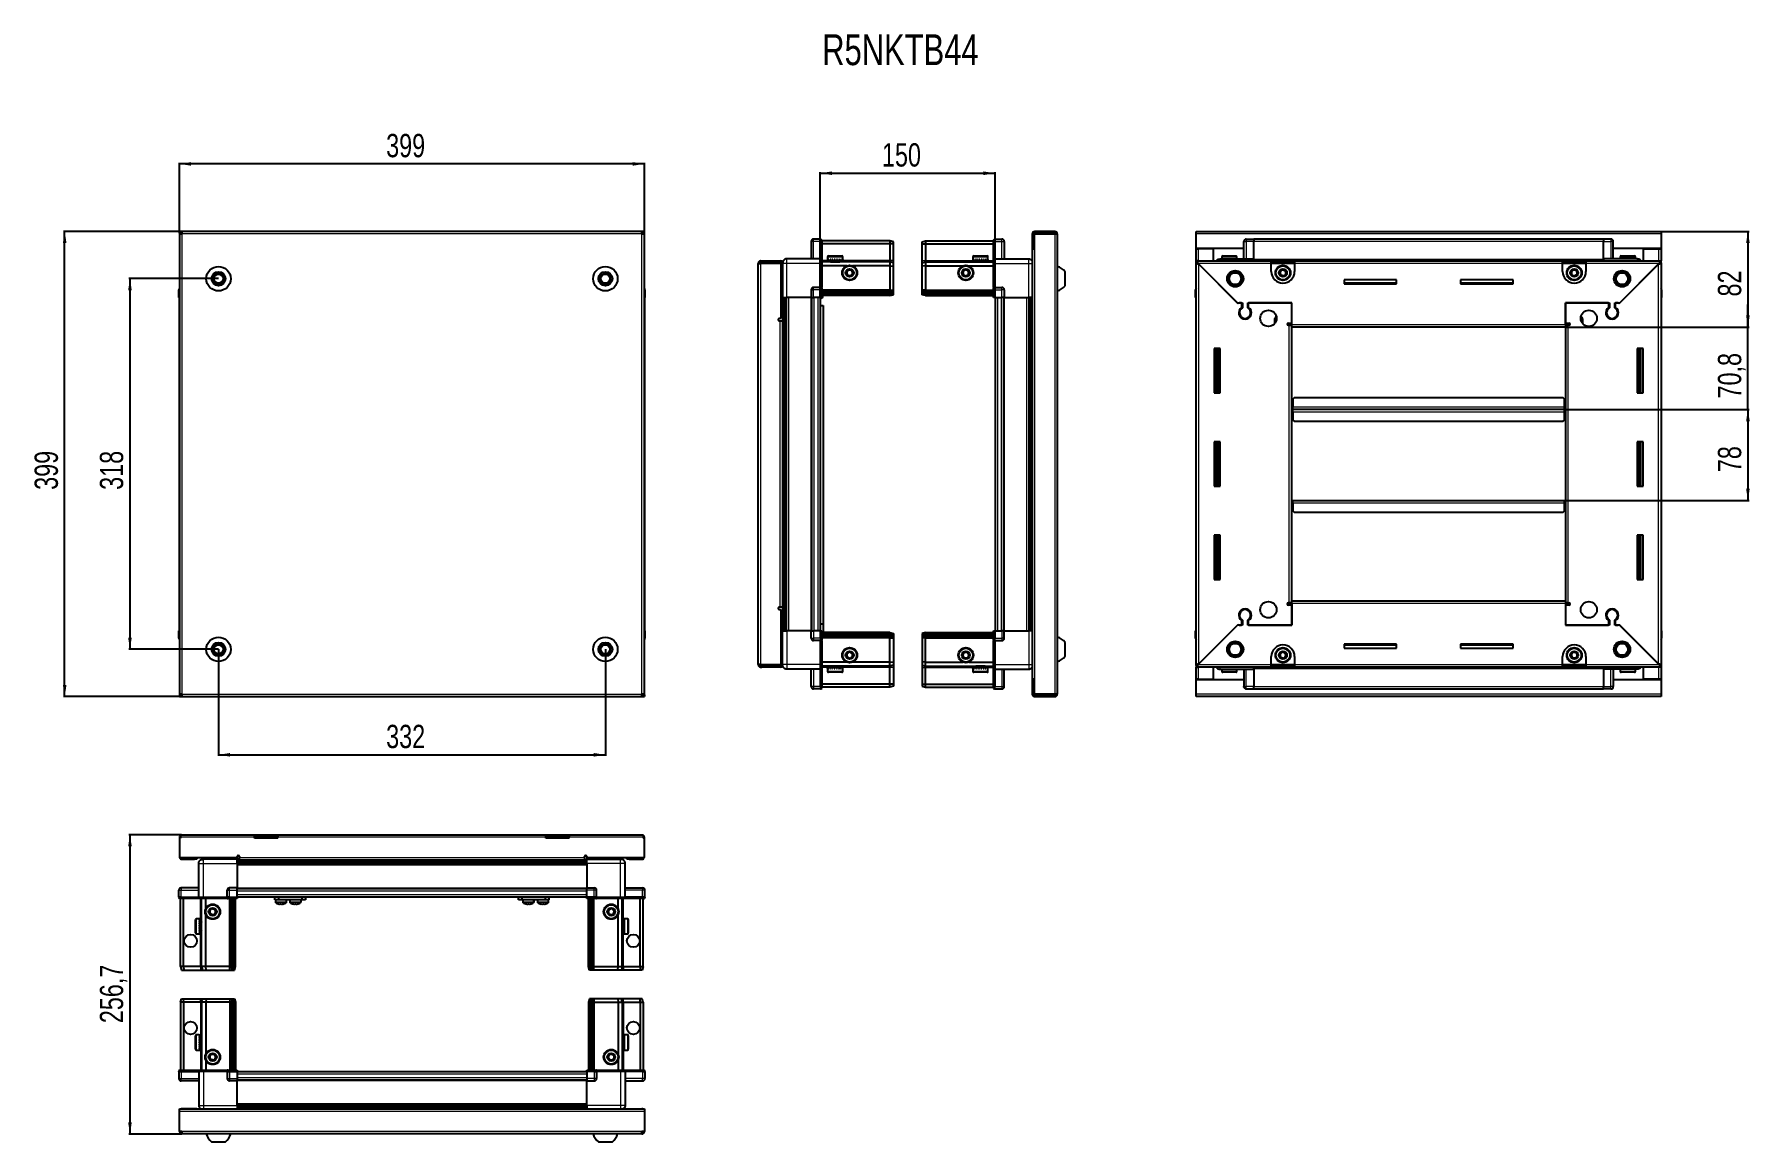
# Model space of a CAD drawing. Header units: millimetres. Extents: x 1021 to 2493, y 561 to 1511.
import ezdxf

# ---------------------------------------------------------------- set-up
doc = ezdxf.new("R2010")
doc.units = ezdxf.units.MM
doc.layers.add('FORMAT', color=7, linetype='Continuous')
doc.styles.add('SLDTEXTSTYLE0', font='TXT', dxfattribs={"width": 0.75})
doc.dimstyles.new('SLDDIMSTYLE0', dxfattribs={"dimtxt": 20, "dimasz": 10, "dimexe": 0, "dimexo": 0.0625, "dimgap": 5, "dimtad": 2, "dimdec": 1, "dimrnd": 1e-09, "dimzin": 12, "dimdsep": 46, "dimtxsty": 'SLDTEXTSTYLE0', "dimsah": 1, "dimcen": 0.09, "dimadec": 0, "dimazin": 3, "dimtfac": 1, "dimtofl": 0, "dimtmove": 0, "dimatfit": 3, "dimfxl": 0, "dimfrac": 2, "dimtolj": 1, "dimtzin": 12, "dimarcsym": 0})
doc.dimstyles.new('SLDDIMSTYLE1', dxfattribs={"dimtxt": 20, "dimasz": 10, "dimexe": 0, "dimexo": 0.0625, "dimgap": 5, "dimtad": 2, "dimdec": 1, "dimrnd": 1e-09, "dimzin": 12, "dimdsep": 46, "dimtxsty": 'SLDTEXTSTYLE0', "dimsah": 1, "dimcen": 0.09, "dimadec": 0, "dimazin": 3, "dimtfac": 1, "dimtmove": 0, "dimatfit": 0, "dimfxl": 0, "dimfrac": 2, "dimtolj": 1, "dimtzin": 12, "dimarcsym": 0})

msp = doc.modelspace()

# ---------------------------------------------------------------- texts
at = {"layer": 'FORMAT', "insert": (1696.73, 1511.36), "char_height": 26.458, "attachment_point": 1, "style": 'SLDTEXTSTYLE0'}
msp.add_mtext('R5NKTB44', dxfattribs=at)

# ---------------------------------------------------------------- blocks, each defined once
blk = doc.blocks.new('_D')
at = {"layer": 'FORMAT'}
for p, q in [((1145.1, 1342.2), (1045.6, 1342.2)), ((1046.6, 943.2), (1046.6, 1342.2)), ((1145.1, 943.2), (1045.6, 943.2))]:
    blk.add_line(p, q, dxfattribs=at)
for points in [[(1046.6, 1342.2), (1045.1, 1332.2), (1048.2, 1332.2)], [(1046.6, 943.2), (1048.2, 953.2), (1045.1, 953.2)]]:
    blk.add_solid(points, dxfattribs=at)
at = {"layer": 'FORMAT', "insert": (1020.8, 1120.5), "char_height": 20, "attachment_point": 1, "rotation": 90, "style": 'SLDTEXTSTYLE0'}
blk.add_mtext('399', dxfattribs=at)
blk = doc.blocks.new('_D_1')
at = {"layer": 'FORMAT'}
for p, q in [((1145.1, 1342.2), (1145.1, 1401.2)), ((1544.1, 1400.2), (1145.1, 1400.2)), ((1544.1, 1342.2), (1544.1, 1401.2))]:
    blk.add_line(p, q, dxfattribs=at)
for points in [[(1145.1, 1400.2), (1155.1, 1398.6), (1155.1, 1401.7)], [(1544.1, 1400.2), (1534.1, 1401.7), (1534.1, 1398.6)]]:
    blk.add_solid(points, dxfattribs=at)
at = {"layer": 'FORMAT', "insert": (1322.5, 1425.9), "char_height": 20, "attachment_point": 1, "style": 'SLDTEXTSTYLE0'}
blk.add_mtext('399', dxfattribs=at)
blk = doc.blocks.new('_D_2')
at = {"layer": 'FORMAT'}
for p, q in [((1178.6, 983.7), (1178.6, 892.2)), ((1510.6, 983.7), (1510.6, 892.2)), ((1178.6, 893.2), (1510.6, 893.2))]:
    blk.add_line(p, q, dxfattribs=at)
for points in [[(1178.6, 893.2), (1188.6, 891.6), (1188.6, 894.7)], [(1510.6, 893.2), (1500.6, 894.7), (1500.6, 891.6)]]:
    blk.add_solid(points, dxfattribs=at)
at = {"layer": 'FORMAT', "insert": (1322.5, 918.9), "char_height": 20, "attachment_point": 1, "style": 'SLDTEXTSTYLE0'}
blk.add_mtext('332', dxfattribs=at)
blk = doc.blocks.new('_D_3')
at = {"layer": 'FORMAT'}
for p, q in [((1178.6, 1301.7), (1101.6, 1301.7)), ((1102.6, 1301.7), (1102.6, 983.7)), ((1178.6, 983.7), (1101.6, 983.7))]:
    blk.add_line(p, q, dxfattribs=at)
for points in [[(1102.6, 1301.7), (1101.1, 1291.7), (1104.2, 1291.7)], [(1102.6, 983.7), (1104.2, 993.7), (1101.1, 993.7)]]:
    blk.add_solid(points, dxfattribs=at)
at = {"layer": 'FORMAT', "insert": (1076.8, 1120.5), "char_height": 20, "attachment_point": 1, "rotation": 90, "style": 'SLDTEXTSTYLE0'}
blk.add_mtext('318', dxfattribs=at)
blk = doc.blocks.new('_D_4')
at = {"layer": 'FORMAT'}
for p, q in [((1695.1, 1285.7), (1695.1, 1393.2)), ((1695.1, 1392.2), (1845.1, 1392.2)), ((1845.1, 1285.7), (1845.1, 1393.2))]:
    blk.add_line(p, q, dxfattribs=at)
for points in [[(1695.1, 1392.2), (1705.1, 1390.6), (1705.1, 1393.7)], [(1845.1, 1392.2), (1835.1, 1393.7), (1835.1, 1390.6)]]:
    blk.add_solid(points, dxfattribs=at)
at = {"layer": 'FORMAT', "insert": (1748, 1417.9), "char_height": 20, "attachment_point": 1, "style": 'SLDTEXTSTYLE0'}
blk.add_mtext('150', dxfattribs=at)
blk = doc.blocks.new('_D_5')
at = {"layer": 'FORMAT'}
for p, q in [((2416.6, 1342.2), (2492.1, 1342.2)), ((2491.1, 1342.2), (2491.1, 1260.2)), ((2334.6, 1260.2), (2492.1, 1260.2))]:
    blk.add_line(p, q, dxfattribs=at)
for points in [[(2491.1, 1342.2), (2489.6, 1332.2), (2492.7, 1332.2)], [(2491.1, 1260.2), (2492.7, 1270.2), (2489.6, 1270.2)]]:
    blk.add_solid(points, dxfattribs=at)
at = {"layer": 'FORMAT', "insert": (2465.4, 1286.4), "char_height": 20, "attachment_point": 1, "rotation": 90, "style": 'SLDTEXTSTYLE0'}
blk.add_mtext('82', dxfattribs=at)
blk = doc.blocks.new('_D_6')
at = {"layer": 'FORMAT'}
for p, q in [((2491.1, 1260.2), (2491.1, 1279.4)), ((2334.6, 1260.2), (2492.1, 1260.2)), ((2491.1, 1189.4), (2491.1, 1260.2)), ((2333.6, 1189.4), (2492.1, 1189.4)), ((2491.1, 1189.4), (2491.1, 1170.2))]:
    blk.add_line(p, q, dxfattribs=at)
for points in [[(2491.1, 1260.2), (2492.7, 1270.2), (2489.6, 1270.2)], [(2491.1, 1189.4), (2489.6, 1179.4), (2492.7, 1179.4)]]:
    blk.add_solid(points, dxfattribs=at)
at = {"layer": 'FORMAT', "insert": (2465.4, 1198.9), "char_height": 20, "attachment_point": 1, "rotation": 90, "style": 'SLDTEXTSTYLE0'}
blk.add_mtext('70,8', dxfattribs=at)
blk = doc.blocks.new('_D_7')
at = {"layer": 'FORMAT'}
for p, q in [((2333.6, 1189.4), (2492.1, 1189.4)), ((2491.1, 1189.4), (2491.1, 1111.5)), ((2333.6, 1111.5), (2492.1, 1111.5))]:
    blk.add_line(p, q, dxfattribs=at)
for points in [[(2491.1, 1189.4), (2489.6, 1179.4), (2492.7, 1179.4)], [(2491.1, 1111.5), (2492.7, 1121.5), (2489.6, 1121.5)]]:
    blk.add_solid(points, dxfattribs=at)
at = {"layer": 'FORMAT', "insert": (2465.4, 1135.7), "char_height": 20, "attachment_point": 1, "rotation": 90, "style": 'SLDTEXTSTYLE0'}
blk.add_mtext('78', dxfattribs=at)
blk = doc.blocks.new('_D_8')
at = {"layer": 'FORMAT'}
for p, q in [((1146.7, 824.5), (1101.6, 824.5)), ((1102.6, 824.5), (1102.6, 567.8)), ((1147.2, 567.8), (1101.6, 567.8))]:
    blk.add_line(p, q, dxfattribs=at)
for points in [[(1102.6, 824.5), (1101.1, 814.5), (1104.2, 814.5)], [(1102.6, 567.8), (1104.2, 577.8), (1101.1, 577.8)]]:
    blk.add_solid(points, dxfattribs=at)
at = {"layer": 'FORMAT', "insert": (1076.8, 662.9), "char_height": 20, "attachment_point": 1, "rotation": 90, "style": 'SLDTEXTSTYLE0'}
blk.add_mtext('256,7', dxfattribs=at)

# ---------------------------------------------------------------- dimensions: what is measured, and where the dimension line sits
at = {"layer": 'FORMAT'}
dim = msp.add_linear_dim(base=(1145.13, 1400.16), p1=(1544.13, 1342.16), p2=(1145.13, 1342.16), dimstyle='SLDDIMSTYLE0', dxfattribs=at)
dim.commit()
dim.dimension.update_dxf_attribs({"geometry": '_D_1', "text_midpoint": (1344.63, 1400.16), "dimtype": 160})
for base, p1, p2, angle, dimstyle, picture, middle in [((1845.13, 1392.16), (1695.13, 1285.66), (1845.13, 1285.66), 0, 'SLDDIMSTYLE0', '_D_4', (1770.13, 1392.16)), ((1046.63, 1342.16), (1145.13, 943.16), (1145.13, 1342.16), 90, 'SLDDIMSTYLE0', '_D', (1046.63, 1142.66)), ((2491.13, 1260.16), (2416.63, 1342.16), (2334.63, 1260.16), 90, 'SLDDIMSTYLE0', '_D_5', (2491.13, 1301.16)), ((1102.63, 983.66), (1178.63, 1301.66), (1178.63, 983.66), 90, 'SLDDIMSTYLE0', '_D_3', (1102.63, 1142.66)), ((2491.13415805, 1260.16403824), (2333.63380115, 1189.41403824), (2334.63380115, 1260.16403824), 90, 'SLDDIMSTYLE1', '_D_6', (2491.13415805, 1224.78903824)), ((2491.13415805, 1111.46403824), (2333.63380115, 1189.41403824), (2333.63380115, 1111.46403824), 90, 'SLDDIMSTYLE0', '_D_7', (2491.13415805, 1150.43903824)), ((1510.63, 893.16), (1178.63, 983.66), (1510.63, 983.66), 0, 'SLDDIMSTYLE0', '_D_2', (1344.63, 893.16)), ((1102.63, 567.82), (1146.73, 824.52), (1147.23, 567.82), 90, 'SLDDIMSTYLE0', '_D_8', (1102.63, 696.17))]:
    dim = msp.add_linear_dim(base=base, p1=p1, p2=p2, angle=angle, dimstyle=dimstyle, dxfattribs=at)
    dim.commit()
    dim.dimension.update_dxf_attribs({"geometry": picture, "text_midpoint": middle, "dimtype": 160})

# ---------------------------------------------------------------- linework, layer by layer
at = {"color": 7, "linetype": 'Continuous', "lineweight": 25}
for p, q in [((1145.13, 1340.66), (1145.13, 1342.16)), ((1147.23, 1342.16), (1145.13, 1342.16)), ((1145.13, 1340.66), (1147.23, 1340.66)), ((1145.13, 1340.66), (1145.13, 1340.06)), ((1145.13, 1340.06), (1145.13, 945.26)), ((1145.13, 1340.06), (1147.23, 1340.06)), ((1147.23, 1342.16), (1147.23, 1340.06)), ((1542.03, 1342.16), (1147.23, 1342.16)), ((1542.03, 1340.06), (1542.03, 1342.16)), ((1544.13, 1342.16), (1542.03, 1342.16)), ((1542.03, 1340.66), (1544.13, 1340.66)), ((1542.03, 1340.06), (1544.13, 1340.06)), ((1544.13, 1340.66), (1544.13, 1342.16)), ((1544.13, 1340.06), (1544.13, 1340.66)), ((1544.13, 945.26), (1544.13, 1340.06)), ((1876.98, 1340.06), (1876.98, 1327.66)), ((1878.48, 1340.06), (1878.48, 1327.66)), ((1878.98, 1327.16), (1878.98, 1340.06)), ((1878.98, 1340.06), (1896.38, 1340.06)), ((1896.38, 1342.16), (1879.08, 1342.16)), ((1896.38, 1340.66), (1879.08, 1340.66)), ((1896.38, 1340.66), (1896.38, 1342.16)), ((1896.38, 1340.06), (1898.48, 1340.06)), ((1898.48, 1340.06), (1898.48, 945.26)), ((2017.63, 1340.06), (2017.63, 1342.16)), ((2017.63, 1342.16), (2416.63, 1342.16)), ((2017.63, 1327.66), (2017.63, 1340.06)), ((2416.63, 1342.16), (2416.63, 1340.06)), ((2416.63, 1340.06), (2416.63, 1327.66)), ((1687.28, 1333.66), (1687.28, 1318.66)), ((1695.28, 1335.66), (1689.28, 1335.66)), ((1695.28, 1335.66), (1695.62, 1335.66)), ((1695.28, 1335.66), (1695.28, 1333.66)), ((1695.28, 1318.86), (1695.28, 1333.66)), ((1695.28, 1318.86), (1695.28, 1333.66)), ((1696.48, 1335.16), (1695.62, 1335.66)), ((1696.48, 1333.66), (1696.48, 1335.16)), ((1754.78, 1334.16), (1696.48, 1334.16)), ((1696.48, 1333.66), (1696.48, 1318.86)), ((1754.78, 1331.66), (1696.48, 1331.66)), ((1754.78, 1334.16), (1754.78, 1331.66)), ((1757.78, 1333.36), (1754.78, 1334.16)), ((1754.78, 1331.66), (1754.78, 1317.16)), ((1757.78, 1331.51), (1754.78, 1331.66)), ((1757.78, 1331.51), (1757.78, 1333.36)), ((1757.78, 1317.16), (1757.78, 1331.51)), ((1782.48, 1333.36), (1785.48, 1334.16)), ((1782.48, 1331.51), (1782.48, 1333.36)), ((1782.48, 1331.51), (1785.48, 1331.66)), ((1782.48, 1317.16), (1782.48, 1331.51)), ((1785.48, 1334.16), (1785.48, 1331.66)), ((1785.48, 1334.16), (1843.78, 1334.16)), ((1785.48, 1331.66), (1785.48, 1317.16)), ((1785.48, 1331.66), (1843.78, 1331.66)), ((1844.65, 1335.66), (1843.78, 1335.16)), ((1844.65, 1335.66), (1843.78, 1335.16)), ((1843.78, 1335.16), (1843.78, 1333.66)), ((1843.78, 1318.86), (1843.78, 1333.66)), ((1844.98, 1335.66), (1844.65, 1335.66)), ((1844.98, 1335.66), (1844.65, 1335.66)), ((1844.98, 1335.66), (1844.98, 1335.66)), ((1844.98, 1333.66), (1844.98, 1335.66)), ((1844.98, 1335.66), (1850.98, 1335.66)), ((1844.98, 1333.66), (1844.98, 1318.86)), ((1852.98, 1333.66), (1852.98, 1318.66)), ((1876.88, 1327.16), (1876.88, 958.16)), ((1876.88, 1327.16), (1878.98, 1327.16)), ((1876.98, 1327.66), (1878.48, 1327.66)), ((2058.63, 1327.66), (2017.63, 1327.66)), ((2017.63, 1327.16), (2017.63, 1327.66)), ((2017.63, 1316.91), (2017.63, 1327.16)), ((2017.63, 1327.16), (2019.73, 1327.16)), ((2019.13, 1327.16), (2019.13, 1327.66)), ((2032.63, 1327.16), (2019.73, 1327.16)), ((2032.63, 1316.91), (2032.63, 1327.16)), ((2058.63, 1318.66), (2058.63, 1333.66)), ((2059.31, 1335.16), (2059.31, 1335.16)), ((2060.63, 1335.66), (2067.13, 1335.66)), ((2060.63, 1335.66), (2067.13, 1335.66)), ((2067.13, 1335.66), (2067.13, 1335.66)), ((2067.13, 1335.66), (2067.13, 1335.66)), ((2067.13, 1335.66), (2067.13, 1333.66)), ((2367.13, 1335.51), (2067.13, 1335.51)), ((2067.13, 1318.66), (2067.13, 1333.66)), ((2367.13, 1335.66), (2367.13, 1335.66)), ((2373.63, 1335.66), (2367.13, 1335.66)), ((2373.63, 1335.66), (2367.13, 1335.66)), ((2367.13, 1335.66), (2367.13, 1333.66)), ((2367.13, 1318.66), (2367.13, 1333.66)), ((2375.63, 1333.66), (2375.63, 1333.66)), ((2375.63, 1318.66), (2375.63, 1333.66)), ((2416.63, 1327.66), (2375.63, 1327.66)), ((2401.63, 1316.91), (2401.63, 1327.16)), ((2401.63, 1327.16), (2414.53, 1327.16)), ((2414.53, 1327.16), (2416.63, 1327.16)), ((2415.13, 1327.16), (2415.13, 1327.66)), ((2416.63, 1327.16), (2416.63, 1327.66)), ((2416.63, 1327.16), (2416.63, 1316.91)), ((1643.28, 1314.81), (1641.78, 1314.81)), ((1641.78, 1314.31), (1641.78, 1314.81)), ((1641.78, 971.01), (1641.78, 1314.31)), ((1643.88, 1315.41), (1643.88, 1316.91)), ((1643.88, 1316.91), (1644.78, 1316.91)), ((1643.88, 1315.41), (1644.78, 1315.41)), ((1643.88, 1314.91), (1661.28, 1314.91)), ((1644.78, 1315.41), (1644.78, 1316.91)), ((1644.78, 1316.91), (1661.28, 1316.91)), ((1644.78, 1315.41), (1661.28, 1315.41)), ((1661.28, 1315.41), (1661.28, 1316.91)), ((1662.78, 1314.91), (1661.28, 1314.91)), ((1661.28, 1314.91), (1661.28, 1267.41)), ((1662.78, 1314.66), (1662.78, 1285.66)), ((1695.28, 1318.66), (1666.28, 1318.66)), ((1695.28, 1318.66), (1695.28, 1318.86)), ((1695.28, 1318.66), (1696.48, 1318.66)), ((1695.28, 1314.66), (1695.28, 1318.66)), ((1695.28, 1294.36), (1695.28, 1314.66)), ((1696.48, 1318.86), (1696.48, 1318.66)), ((1696.48, 1318.66), (1696.48, 1314.66)), ((1754.78, 1316.16), (1696.48, 1316.16)), ((1696.48, 1314.66), (1696.48, 1294.36)), ((1717.78, 1312.66), (1696.48, 1312.66)), ((1701.28, 1320.56), (1701.28, 1318.16)), ((1701.28, 1318.16), (1701.28, 1317.66)), ((1701.28, 1317.66), (1701.42, 1317.66)), ((1701.61, 1318.16), (1701.42, 1318.16)), ((1701.42, 1318.16), (1701.42, 1317.66)), ((1701.42, 1317.66), (1701.61, 1317.66)), ((1701.61, 1318.16), (1701.61, 1317.66)), ((1701.61, 1317.66), (1702.14, 1317.66)), ((1702.08, 1321.36), (1709.25, 1321.36)), ((1702.54, 1318.16), (1702.14, 1318.16)), ((1702.14, 1318.16), (1702.14, 1317.66)), ((1702.14, 1317.66), (1702.54, 1317.66)), ((1702.54, 1318.16), (1702.54, 1317.66)), ((1702.54, 1317.66), (1703.41, 1317.66)), ((1703.38, 1317.66), (1703.38, 1317.56)), ((1703.38, 1317.56), (1712.18, 1317.56)), ((1703.98, 1318.16), (1703.41, 1318.16)), ((1703.41, 1318.16), (1703.41, 1317.66)), ((1703.41, 1317.66), (1703.98, 1317.66)), ((1703.78, 1317.16), (1704.47, 1316.68)), ((1703.78, 1317.16), (1708.81, 1317.16)), ((1704.47, 1316.68), (1703.78, 1316.2)), ((1703.78, 1316.2), (1703.78, 1316.16)), ((1703.78, 1316.2), (1708.81, 1316.2)), ((1703.98, 1318.16), (1703.98, 1317.66)), ((1703.98, 1317.66), (1705.1, 1317.66)), ((1704.47, 1316.68), (1708.64, 1316.68)), ((1705.79, 1318.16), (1705.1, 1318.16)), ((1705.1, 1318.16), (1705.1, 1317.66)), ((1705.1, 1317.66), (1705.79, 1317.66)), ((1705.79, 1318.16), (1705.79, 1317.66)), ((1705.79, 1317.66), (1707.07, 1317.66)), ((1707.8, 1318.16), (1707.07, 1318.16)), ((1707.07, 1318.16), (1707.07, 1317.66)), ((1707.07, 1317.66), (1707.3, 1317.66)), ((1707.3, 1318.16), (1707.3, 1317.66)), ((1707.8, 1318.16), (1707.8, 1317.66)), ((1707.8, 1318.16), (1707.8, 1317.66)), ((1707.8, 1317.66), (1709.1, 1317.66)), ((1707.8, 1317.66), (1707.8, 1317.66)), ((1708.64, 1316.68), (1711.09, 1316.68)), ((1708.81, 1317.16), (1711.78, 1317.16)), ((1708.81, 1316.2), (1711.78, 1316.2)), ((1709.81, 1318.16), (1709.1, 1318.16)), ((1709.1, 1318.16), (1709.1, 1317.66)), ((1709.16, 1318.16), (1709.16, 1317.66)), ((1709.16, 1317.66), (1709.81, 1317.66)), ((1709.25, 1321.36), (1713.48, 1321.36)), ((1709.81, 1318.16), (1709.81, 1317.66)), ((1709.81, 1317.66), (1711, 1317.66)), ((1711.62, 1318.16), (1711, 1318.16)), ((1711, 1318.16), (1711, 1317.66)), ((1711, 1317.66), (1711.62, 1317.66)), ((1711.09, 1316.68), (1711.78, 1317.16)), ((1711.78, 1316.2), (1711.09, 1316.68)), ((1711.62, 1318.16), (1711.62, 1317.66)), ((1711.62, 1317.66), (1712.59, 1317.66)), ((1711.78, 1316.16), (1711.78, 1316.2)), ((1712.18, 1317.56), (1712.18, 1317.66)), ((1713.05, 1318.16), (1712.59, 1318.16)), ((1712.59, 1318.16), (1712.59, 1317.66)), ((1712.59, 1317.66), (1713.05, 1317.66)), ((1713.05, 1318.16), (1713.05, 1317.66)), ((1713.05, 1317.66), (1713.71, 1317.66)), ((1713.97, 1318.16), (1713.71, 1318.16)), ((1713.71, 1318.16), (1713.71, 1317.66)), ((1713.71, 1317.66), (1713.97, 1317.66)), ((1713.97, 1318.16), (1713.97, 1317.66)), ((1713.97, 1317.66), (1714.24, 1317.66)), ((1714.28, 1318.16), (1714.24, 1318.16)), ((1714.24, 1318.16), (1714.24, 1317.66)), ((1714.24, 1317.66), (1714.28, 1317.66)), ((1714.28, 1318.16), (1714.28, 1320.56)), ((1714.28, 1318.16), (1714.28, 1317.66)), ((1754.78, 1312.66), (1722.78, 1312.66)), ((1754.78, 1317.16), (1754.78, 1316.16)), ((1754.78, 1316.16), (1754.78, 1312.66)), ((1757.78, 1315.36), (1754.78, 1316.16)), ((1754.78, 1312.66), (1754.78, 1292.16)), ((1754.78, 1312.66), (1757.78, 1312.33)), ((1757.78, 1315.36), (1757.78, 1317.16)), ((1757.78, 1312.33), (1757.78, 1315.36)), ((1757.78, 1292.16), (1757.78, 1312.33)), ((1782.48, 1315.36), (1782.48, 1317.16)), ((1782.48, 1315.36), (1785.48, 1316.16)), ((1782.48, 1312.33), (1782.48, 1315.36)), ((1785.48, 1312.66), (1782.48, 1312.33)), ((1782.48, 1292.16), (1782.48, 1312.33)), ((1785.48, 1317.16), (1785.48, 1316.16)), ((1785.48, 1316.16), (1785.48, 1312.66)), ((1785.48, 1316.16), (1843.78, 1316.16)), ((1785.48, 1312.66), (1785.48, 1292.16)), ((1785.48, 1312.66), (1817.48, 1312.66)), ((1822.48, 1312.66), (1843.78, 1312.66)), ((1825.98, 1320.56), (1825.98, 1317.66)), ((1825.98, 1317.66), (1826.02, 1317.66)), ((1826.14, 1318.16), (1826.02, 1318.16)), ((1826.02, 1318.16), (1826.02, 1317.66)), ((1826.02, 1317.66), (1826.14, 1317.66)), ((1826.14, 1318.16), (1826.14, 1317.66)), ((1826.14, 1317.66), (1826.55, 1317.66)), ((1826.89, 1318.16), (1826.55, 1318.16)), ((1826.55, 1318.16), (1826.55, 1317.66)), ((1826.55, 1317.66), (1826.89, 1317.66)), ((1826.78, 1321.36), (1838.18, 1321.36)), ((1826.89, 1318.16), (1826.89, 1317.66)), ((1826.89, 1317.66), (1827.66, 1317.66)), ((1828.19, 1318.16), (1827.66, 1318.16)), ((1827.66, 1318.16), (1827.66, 1317.66)), ((1827.66, 1317.66), (1828.19, 1317.66)), ((1828.08, 1317.66), (1828.08, 1317.56)), ((1828.08, 1317.56), (1836.88, 1317.56)), ((1828.19, 1318.16), (1828.19, 1317.66)), ((1828.19, 1317.66), (1829.25, 1317.66)), ((1828.48, 1317.16), (1829.17, 1316.68)), ((1828.48, 1317.16), (1836.48, 1317.16)), ((1829.17, 1316.68), (1828.48, 1316.2)), ((1828.48, 1316.2), (1828.48, 1316.16)), ((1828.48, 1316.2), (1836.48, 1316.2)), ((1829.17, 1316.68), (1835.79, 1316.68)), ((1829.91, 1318.16), (1829.25, 1318.16)), ((1829.25, 1318.16), (1829.25, 1317.66)), ((1829.25, 1317.66), (1829.91, 1317.66)), ((1829.91, 1318.16), (1829.91, 1317.66)), ((1829.91, 1317.66), (1831.15, 1317.66)), ((1831.88, 1318.16), (1831.15, 1318.16)), ((1831.15, 1318.16), (1831.15, 1317.66)), ((1831.15, 1317.66), (1831.58, 1317.66)), ((1831.58, 1318.16), (1831.58, 1317.66)), ((1831.88, 1318.16), (1831.88, 1317.66)), ((1831.88, 1317.66), (1833.18, 1317.66)), ((1833.9, 1318.16), (1833.18, 1318.16)), ((1833.18, 1318.16), (1833.18, 1317.66)), ((1833.45, 1318.16), (1833.45, 1317.66)), ((1833.45, 1317.66), (1833.9, 1317.66)), ((1833.9, 1318.16), (1833.9, 1317.66)), ((1833.9, 1317.66), (1835.14, 1317.66)), ((1835.8, 1318.16), (1835.14, 1318.16)), ((1835.14, 1318.16), (1835.14, 1317.66)), ((1835.14, 1317.66), (1835.8, 1317.66)), ((1835.79, 1316.68), (1836.48, 1317.16)), ((1836.48, 1316.2), (1835.79, 1316.68)), ((1835.8, 1318.16), (1835.8, 1317.66)), ((1835.8, 1317.66), (1836.84, 1317.66)), ((1836.48, 1316.16), (1836.48, 1316.2)), ((1837.36, 1318.16), (1836.84, 1318.16)), ((1836.84, 1318.16), (1836.84, 1317.66)), ((1836.84, 1317.66), (1837.36, 1317.66)), ((1836.88, 1317.56), (1836.88, 1317.66)), ((1837.36, 1318.16), (1837.36, 1317.66)), ((1837.36, 1317.66), (1838.12, 1317.66)), ((1838.45, 1318.16), (1838.12, 1318.16)), ((1838.12, 1318.16), (1838.12, 1317.66)), ((1838.12, 1317.66), (1838.45, 1317.66)), ((1838.45, 1318.16), (1838.45, 1317.66)), ((1838.45, 1317.66), (1838.84, 1317.66)), ((1838.95, 1318.16), (1838.84, 1318.16)), ((1838.84, 1318.16), (1838.84, 1317.66)), ((1838.84, 1317.66), (1838.95, 1317.66)), ((1838.95, 1318.16), (1838.95, 1317.66)), ((1838.95, 1317.66), (1838.98, 1317.66)), ((1838.98, 1317.66), (1838.98, 1320.56)), ((1843.78, 1318.66), (1843.78, 1318.86)), ((1844.98, 1318.66), (1843.78, 1318.66)), ((1843.78, 1314.66), (1843.78, 1318.66)), ((1843.78, 1294.36), (1843.78, 1314.66)), ((1844.98, 1318.86), (1844.98, 1318.66)), ((1844.98, 1318.66), (1844.98, 1314.66)), ((1844.98, 1318.66), (1873.98, 1318.66)), ((1844.98, 1314.66), (1844.98, 1294.36)), ((2017.63, 1315.41), (2017.63, 1316.91)), ((2017.63, 1316.91), (2018.63, 1316.91)), ((2017.63, 1314.91), (2017.63, 1315.41)), ((2017.63, 1315.41), (2018.63, 1315.41)), ((2017.63, 970.41), (2017.63, 1314.91)), ((2019.13, 1314.91), (2017.63, 1314.91)), ((2018.63, 1315.41), (2018.63, 1316.91)), ((2018.63, 1316.91), (2082.13, 1316.91)), ((2019.23, 1314.81), (2053.13, 1280.91)), ((2053.83, 1280.21), (2019.73, 1314.31)), ((2038.13, 1318.66), (2067.13, 1318.66)), ((2039.63, 1320.56), (2039.63, 1318.66)), ((2040.43, 1321.36), (2051.83, 1321.36)), ((2052.63, 1318.66), (2052.63, 1320.56)), ((2067.13, 1318.66), (2067.13, 1318.16)), ((2067.13, 1317.51), (2367.13, 1317.51)), ((2082.13, 1314.81), (2082.13, 1316.91)), ((2082.13, 1316.91), (2102.13, 1316.91)), ((2082.13, 1315.41), (2102.13, 1315.41)), ((2082.13, 1307.91), (2082.13, 1314.81)), ((2102.13, 1316.91), (2102.13, 1314.81)), ((2102.13, 1316.91), (2332.13, 1316.91)), ((2102.13, 1314.81), (2102.13, 1307.91)), ((2332.13, 1314.81), (2332.13, 1316.91)), ((2332.13, 1316.91), (2352.13, 1316.91)), ((2332.13, 1315.41), (2352.13, 1315.41)), ((2332.13, 1307.91), (2332.13, 1314.81)), ((2352.13, 1316.91), (2352.13, 1314.81)), ((2352.13, 1316.91), (2415.63, 1316.91)), ((2352.13, 1314.81), (2352.13, 1307.91)), ((2396.13, 1318.66), (2367.13, 1318.66)), ((2367.13, 1318.66), (2367.13, 1318.16)), ((2414.53, 1314.31), (2380.43, 1280.21)), ((2381.13, 1280.91), (2415.03, 1314.81)), ((2381.63, 1320.56), (2381.63, 1318.66)), ((2382.43, 1321.36), (2393.83, 1321.36)), ((2394.63, 1318.66), (2394.63, 1320.56)), ((2415.13, 1314.91), (2416.63, 1314.91)), ((2415.63, 1315.41), (2415.63, 1316.91)), ((2415.63, 1316.91), (2416.63, 1316.91)), ((2415.63, 1315.41), (2416.63, 1315.41)), ((2416.63, 1315.41), (2416.63, 1316.91)), ((2416.63, 1315.41), (2416.63, 1314.91)), ((2416.63, 1314.91), (2416.63, 970.41)), ((1905.08, 1295.66), (1905.08, 1307.66)), ((2189.63, 1300.66), (2144.63, 1300.66)), ((2144.63, 1300.66), (2144.63, 1297.16)), ((2189.63, 1297.91), (2144.63, 1297.91)), ((2144.63, 1297.16), (2189.63, 1297.16)), ((2189.63, 1297.16), (2189.63, 1300.66)), ((2289.63, 1300.66), (2244.63, 1300.66)), ((2244.63, 1300.66), (2244.63, 1297.16)), ((2289.63, 1297.91), (2244.63, 1297.91)), ((2244.63, 1297.16), (2289.63, 1297.16)), ((2289.63, 1297.16), (2289.63, 1300.66)), ((1144.63, 1292.16), (1144.63, 1285.66)), ((1144.63, 1285.66), (1144.63, 1292.16)), ((1144.63, 1285.66), (1144.63, 1285.66)), ((1145.13, 1285.66), (1144.63, 1285.66)), ((1144.78, 1285.66), (1144.78, 999.66)), ((1544.13, 1293.49), (1544.13, 1293.49)), ((1544.13, 1285.66), (1544.63, 1285.66)), ((1544.48, 999.66), (1544.48, 1285.66)), ((1544.63, 1292.16), (1544.63, 1285.66)), ((1544.63, 1285.66), (1544.63, 1292.16)), ((1544.63, 1285.66), (1544.63, 1285.66)), ((1544.63, 1285.66), (1544.63, 1285.66)), ((1661.28, 1288.41), (1662.78, 1288.41)), ((1662.78, 1285.66), (1661.28, 1285.66)), ((1663.43, 999.66), (1663.43, 1285.66)), ((1665.23, 1285.66), (1665.23, 999.66)), ((1665.26, 1285.66), (1665.26, 999.66)), ((1687.28, 1285.66), (1666.28, 1285.66)), ((1687.28, 1292.16), (1687.28, 1285.66)), ((1687.28, 1285.66), (1689.28, 1285.66)), ((1687.93, 999.66), (1687.93, 1285.66)), ((1695.28, 1294.16), (1689.28, 1294.16)), ((1695.28, 1285.66), (1689.28, 1285.66)), ((1695.13, 999.66), (1695.13, 1285.66)), ((1695.28, 1294.16), (1695.28, 1294.36)), ((1695.28, 1294.16), (1695.28, 1292.16)), ((1695.28, 1294.16), (1696.48, 1294.16)), ((1695.28, 1285.66), (1695.28, 1292.16)), ((1695.28, 1285.66), (1695.28, 1292.16)), ((1695.28, 1285.66), (1695.62, 1285.66)), ((1695.28, 1285.66), (1695.28, 1285.66)), ((1695.62, 1285.66), (1695.62, 1292.16)), ((1696.48, 1285.66), (1695.62, 1285.66)), ((1695.62, 1285.66), (1695.62, 1285.66)), ((1696.48, 1294.36), (1696.48, 1294.16)), ((1696.48, 1293.49), (1696.48, 1294.16)), ((1696.48, 1293.49), (1696.48, 1285.66)), ((1754.78, 1291.16), (1696.48, 1291.16)), ((1754.78, 1290.16), (1696.48, 1290.16)), ((1754.78, 1288.66), (1696.48, 1288.66)), ((1754.78, 1287.16), (1696.48, 1287.16)), ((1754.78, 1292.16), (1754.78, 1291.16)), ((1754.78, 1291.16), (1754.78, 1290.16)), ((1754.78, 1291.16), (1757.78, 1290.36)), ((1754.78, 1290.16), (1754.78, 1288.66)), ((1754.78, 1290.16), (1757.78, 1289.62)), ((1754.78, 1288.66), (1757.78, 1289.12)), ((1754.78, 1288.66), (1754.78, 1287.16)), ((1754.78, 1287.16), (1757.78, 1287.97)), ((1757.78, 1290.36), (1757.78, 1292.16)), ((1757.78, 1289.62), (1757.78, 1290.36)), ((1757.78, 1289.12), (1757.78, 1289.62)), ((1757.78, 1287.97), (1757.78, 1289.12)), ((1782.48, 1290.36), (1782.48, 1292.16)), ((1785.48, 1291.16), (1782.48, 1290.36)), ((1782.48, 1289.62), (1782.48, 1290.36)), ((1785.48, 1290.16), (1782.48, 1289.62)), ((1782.48, 1289.12), (1782.48, 1289.62)), ((1782.48, 1287.97), (1782.48, 1289.12)), ((1785.48, 1288.66), (1782.48, 1289.12)), ((1785.48, 1287.16), (1782.48, 1287.97)), ((1785.48, 1292.16), (1785.48, 1291.16)), ((1785.48, 1291.16), (1785.48, 1290.16)), ((1785.48, 1291.16), (1843.78, 1291.16)), ((1785.48, 1290.16), (1843.78, 1290.16)), ((1785.48, 1290.16), (1785.48, 1288.66)), ((1785.48, 1288.66), (1785.48, 1287.16)), ((1785.48, 1288.66), (1843.78, 1288.66)), ((1785.48, 1287.16), (1843.78, 1287.16)), ((1843.78, 1294.16), (1843.78, 1294.36)), ((1844.98, 1294.16), (1843.78, 1294.16)), ((1843.78, 1294.16), (1843.78, 1293.49)), ((1843.78, 1285.66), (1843.78, 1293.49)), ((1844.65, 1285.66), (1843.78, 1285.66)), ((1844.65, 1292.16), (1844.65, 1285.66)), ((1844.98, 1285.66), (1844.65, 1285.66)), ((1844.98, 1294.36), (1844.98, 1294.16)), ((1844.98, 1292.16), (1844.98, 1294.16)), ((1844.98, 1292.16), (1844.98, 1294.16)), ((1844.98, 1294.16), (1850.98, 1294.16)), ((1844.98, 1292.16), (1844.98, 1285.66)), ((1844.98, 1285.66), (1850.98, 1285.66)), ((1845.13, 1285.66), (1845.13, 999.66)), ((1852.98, 1285.66), (1850.98, 1285.66)), ((1852.33, 1285.66), (1852.33, 999.66)), ((1852.98, 1292.16), (1852.98, 1285.66)), ((1852.98, 1285.66), (1873.98, 1285.66)), ((1875.01, 999.66), (1875.01, 1285.66)), ((1875.04, 999.66), (1875.04, 1285.66)), ((1876.83, 1285.66), (1876.83, 999.66)), ((2017.13, 1292.16), (2017.13, 1285.66)), ((2017.13, 1285.66), (2017.13, 1292.16)), ((2017.13, 1285.66), (2017.13, 1285.66)), ((2017.63, 1285.66), (2017.13, 1285.66)), ((2017.28, 1285.66), (2017.28, 999.66)), ((2053.13, 1280.91), (2057.33, 1280.91)), ((2054.53, 1280.91), (2053.83, 1280.21)), ((2056.63, 1280.91), (2054.53, 1280.91)), ((2056.63, 1280.91), (2056.63, 1277.02)), ((2057.33, 1280.91), (2057.33, 1276.63)), ((2061.93, 1280.91), (2099.63, 1280.91)), ((2061.93, 1276.63), (2061.93, 1280.91)), ((2062.63, 1277.02), (2062.63, 1280.91)), ((2099.63, 1280.91), (2062.63, 1280.91)), ((2099.63, 1262.26), (2099.63, 1280.91)), ((2099.63, 1263.66), (2099.63, 1280.91)), ((2334.63, 1280.91), (2372.33, 1280.91)), ((2334.63, 1262.26), (2334.63, 1280.91)), ((2334.63, 1280.91), (2334.63, 1263.66)), ((2371.63, 1280.91), (2334.63, 1280.91)), ((2371.63, 1280.91), (2371.63, 1277.02)), ((2372.33, 1280.91), (2372.33, 1276.63)), ((2376.93, 1280.91), (2381.13, 1280.91)), ((2376.93, 1276.63), (2376.93, 1280.91)), ((2379.73, 1280.91), (2377.63, 1280.91)), ((2377.63, 1277.02), (2377.63, 1280.91)), ((2380.43, 1280.21), (2379.73, 1280.91)), ((2416.63, 1293.49), (2416.63, 1293.49)), ((2416.63, 1285.66), (2417.13, 1285.66)), ((2416.98, 999.66), (2416.98, 1285.66)), ((2417.13, 1292.16), (2417.13, 1285.66)), ((2417.13, 1285.66), (2417.13, 1292.16)), ((2417.13, 1285.66), (2417.13, 1285.66)), ((2417.13, 1285.66), (2417.13, 1285.66)), ((1661.28, 1267.41), (1659.93, 1267.41)), ((1695.13, 1278.66), (1697.63, 1278.66)), ((1697.63, 1278.66), (1697.63, 1005.16)), ((2057.63, 1268.05), (2057.63, 1267.29)), ((2086.37, 1269.56), (2085.13, 1267.41)), ((2085.13, 1263.33), (2085.13, 1267.41)), ((2349.13, 1267.41), (2347.9, 1269.56)), ((2349.13, 1267.41), (2349.13, 1263.33)), ((2376.63, 1268.05), (2376.63, 1267.29)), ((1659.93, 1265.41), (1660.68, 1265.41)), ((1660.68, 1265.41), (1662.78, 1265.41)), ((1662.78, 1265.41), (1662.78, 1019.91)), ((2096.78, 1263.66), (2099.63, 1263.66)), ((2097.53, 1261.66), (2096.78, 1261.66)), ((2097.53, 1261.66), (2099.63, 1261.66)), ((2099.63, 1262.66), (2097.63, 1262.66)), ((2097.63, 1262.66), (2097.63, 1261.66)), ((2099.63, 1260.16), (2099.63, 1262.26)), ((2334.63, 1260.16), (2099.63, 1260.16)), ((2099.63, 1025.16), (2099.63, 1260.16)), ((2334.63, 1263.66), (2337.48, 1263.66)), ((2336.63, 1262.66), (2334.63, 1262.66)), ((2334.63, 1262.26), (2334.63, 1260.16)), ((2334.63, 1261.66), (2336.73, 1261.66)), ((2334.63, 1260.16), (2334.63, 1025.16)), ((2336.63, 1261.66), (2336.63, 1262.66)), ((2337.48, 1261.66), (2336.73, 1261.66)), ((2038.13, 1241.66), (2033.13, 1241.66)), ((2033.13, 1241.66), (2033.13, 1203.66)), ((2035.28, 1203.66), (2035.28, 1241.66)), ((2037.08, 1203.66), (2037.08, 1241.66)), ((2037.11, 1203.66), (2037.11, 1241.66)), ((2038.13, 1203.66), (2038.13, 1241.66)), ((2396.13, 1241.66), (2396.13, 1203.66)), ((2401.13, 1241.66), (2396.13, 1241.66)), ((2397.16, 1241.66), (2397.16, 1203.66)), ((2397.19, 1241.66), (2397.19, 1203.66)), ((2398.98, 1241.66), (2398.98, 1203.66)), ((2401.13, 1203.66), (2401.13, 1241.66)), ((2033.13, 1203.66), (2038.13, 1203.66)), ((2101.63, 1199.41), (2100.63, 1198.41)), ((2100.63, 1198.41), (2100.63, 1191.51)), ((2332.63, 1199.41), (2101.63, 1199.41)), ((2333.63, 1198.41), (2332.63, 1199.41)), ((2333.63, 1191.51), (2333.63, 1198.41)), ((2396.13, 1203.66), (2401.13, 1203.66)), ((2100.38, 1189.41), (2099.63, 1189.41)), ((2100.63, 1192.26), (2100.38, 1192.26)), ((2100.38, 1192.26), (2100.38, 1189.41)), ((2100.38, 1189.41), (2100.38, 1186.56)), ((2100.38, 1186.56), (2100.63, 1186.56)), ((2100.63, 1189.41), (2100.63, 1191.51)), ((2100.63, 1187.31), (2100.63, 1189.41)), ((2333.63, 1189.41), (2100.63, 1189.41)), ((2100.63, 1187.31), (2100.63, 1180.41)), ((2100.63, 1180.41), (2101.63, 1179.41)), ((2101.63, 1179.41), (2332.63, 1179.41)), ((2332.63, 1179.41), (2333.63, 1180.41)), ((2333.88, 1192.26), (2333.63, 1192.26)), ((2333.63, 1191.51), (2333.63, 1189.41)), ((2333.63, 1189.41), (2333.63, 1187.31)), ((2333.63, 1180.41), (2333.63, 1187.31)), ((2333.63, 1186.56), (2333.88, 1186.56)), ((2333.88, 1189.41), (2333.88, 1192.26)), ((2333.88, 1186.56), (2333.88, 1189.41)), ((2334.63, 1189.41), (2333.88, 1189.41)), ((2038.13, 1161.66), (2033.13, 1161.66)), ((2033.13, 1161.66), (2033.13, 1123.66)), ((2035.28, 1123.66), (2035.28, 1161.66)), ((2037.08, 1123.66), (2037.08, 1161.66)), ((2037.11, 1123.66), (2037.11, 1161.66)), ((2038.13, 1123.66), (2038.13, 1161.66)), ((2396.13, 1161.66), (2396.13, 1123.66)), ((2401.13, 1161.66), (2396.13, 1161.66)), ((2397.16, 1161.66), (2397.16, 1123.66)), ((2397.19, 1161.66), (2397.19, 1123.66)), ((2398.98, 1161.66), (2398.98, 1123.66)), ((2401.13, 1123.66), (2401.13, 1161.66)), ((2033.13, 1123.66), (2038.13, 1123.66)), ((2396.13, 1123.66), (2401.13, 1123.66)), ((2099.63, 1111.46), (2100.38, 1111.46)), ((2100.38, 1111.46), (2100.38, 1108.61)), ((2100.38, 1108.61), (2100.63, 1108.61)), ((2100.63, 1109.36), (2100.63, 1111.46)), ((2100.63, 1111.46), (2333.63, 1111.46)), ((2100.63, 1109.36), (2100.63, 1102.46)), ((2333.63, 1111.46), (2333.63, 1109.36)), ((2333.63, 1102.46), (2333.63, 1109.36)), ((2333.63, 1108.61), (2333.88, 1108.61)), ((2333.88, 1108.61), (2333.88, 1111.46)), ((2333.88, 1111.46), (2334.63, 1111.46)), ((2100.63, 1102.46), (2101.63, 1101.46)), ((2101.63, 1101.46), (2332.63, 1101.46)), ((2332.63, 1101.46), (2333.63, 1102.46)), ((2038.13, 1081.66), (2033.13, 1081.66)), ((2033.13, 1081.66), (2033.13, 1043.66)), ((2035.28, 1043.66), (2035.28, 1081.66)), ((2037.08, 1043.66), (2037.08, 1081.66)), ((2037.11, 1043.66), (2037.11, 1081.66)), ((2038.13, 1043.66), (2038.13, 1081.66)), ((2396.13, 1081.66), (2396.13, 1043.66)), ((2401.13, 1081.66), (2396.13, 1081.66)), ((2397.16, 1081.66), (2397.16, 1043.66)), ((2397.19, 1081.66), (2397.19, 1043.66)), ((2398.98, 1081.66), (2398.98, 1043.66)), ((2401.13, 1043.66), (2401.13, 1081.66)), ((2033.13, 1043.66), (2038.13, 1043.66)), ((2396.13, 1043.66), (2401.13, 1043.66)), ((1660.68, 1019.91), (1659.93, 1019.91)), ((1659.93, 1017.91), (1661.28, 1017.91)), ((1662.78, 1019.91), (1660.68, 1019.91)), ((1661.28, 1017.91), (1661.28, 970.41)), ((2057.63, 1018.04), (2057.63, 1017.28)), ((2096.78, 1023.66), (2097.53, 1023.66)), ((2099.63, 1021.66), (2096.78, 1021.66)), ((2099.63, 1023.66), (2097.53, 1023.66)), ((2097.63, 1023.66), (2097.63, 1022.66)), ((2097.63, 1022.66), (2099.63, 1022.66)), ((2099.63, 1023.06), (2099.63, 1025.16)), ((2099.63, 1025.16), (2334.63, 1025.16)), ((2099.63, 1023.06), (2099.63, 1004.41)), ((2099.63, 1004.41), (2099.63, 1021.66)), ((2334.63, 1025.16), (2334.63, 1023.06)), ((2336.73, 1023.66), (2334.63, 1023.66)), ((2334.63, 1023.06), (2334.63, 1004.41)), ((2334.63, 1022.66), (2336.63, 1022.66)), ((2334.63, 1021.66), (2334.63, 1004.41)), ((2337.48, 1021.66), (2334.63, 1021.66)), ((2336.63, 1022.66), (2336.63, 1023.66)), ((2336.73, 1023.66), (2337.48, 1023.66)), ((2376.63, 1018.04), (2376.63, 1017.28)), ((1697.63, 1005.16), (1695.13, 1005.16)), ((1697.63, 1005.16), (1697.63, 998.16)), ((2053.13, 1004.41), (2019.23, 970.51)), ((2019.73, 971.01), (2053.83, 1005.11)), ((2057.33, 1004.41), (2053.13, 1004.41)), ((2053.83, 1005.11), (2054.53, 1004.41)), ((2054.53, 1004.41), (2056.63, 1004.41)), ((2056.63, 1008.3), (2056.63, 1004.41)), ((2057.33, 1008.7), (2057.33, 1004.41)), ((2061.93, 1004.41), (2061.93, 1008.7)), ((2099.63, 1004.41), (2061.93, 1004.41)), ((2062.63, 1004.41), (2062.63, 1008.3)), ((2062.63, 1004.41), (2099.63, 1004.41)), ((2372.33, 1004.41), (2334.63, 1004.41)), ((2334.63, 1004.41), (2371.63, 1004.41)), ((2371.63, 1008.3), (2371.63, 1004.41)), ((2372.33, 1008.7), (2372.33, 1004.41)), ((2376.93, 1004.41), (2376.93, 1008.7)), ((2381.13, 1004.41), (2376.93, 1004.41)), ((2377.63, 1004.41), (2377.63, 1008.3)), ((2377.63, 1004.41), (2379.73, 1004.41)), ((2379.73, 1004.41), (2380.43, 1005.11)), ((2380.43, 1005.11), (2414.53, 971.01)), ((2415.03, 970.51), (2381.13, 1004.41)), ((1144.63, 993.16), (1144.63, 999.66)), ((1144.63, 999.66), (1144.63, 999.66)), ((1144.63, 999.66), (1144.63, 999.66)), ((1144.63, 999.66), (1144.63, 993.16)), ((1145.13, 999.66), (1144.63, 999.66)), ((1145.13, 991.84), (1145.13, 991.84)), ((1544.13, 999.66), (1544.63, 999.66)), ((1544.63, 999.66), (1544.63, 999.66)), ((1544.63, 993.16), (1544.63, 999.66)), ((1544.63, 999.66), (1544.63, 993.16)), ((1662.78, 999.66), (1661.28, 999.66)), ((1662.78, 996.91), (1661.28, 996.91)), ((1662.78, 970.66), (1662.78, 999.66)), ((1687.28, 999.66), (1666.28, 999.66)), ((1687.28, 993.16), (1687.28, 999.66)), ((1687.28, 999.66), (1689.28, 999.66)), ((1695.28, 999.66), (1689.28, 999.66)), ((1695.28, 991.16), (1689.28, 991.16)), ((1695.28, 999.66), (1695.62, 999.66)), ((1695.28, 993.16), (1695.28, 999.66)), ((1695.28, 993.16), (1695.28, 991.16)), ((1695.28, 993.16), (1695.28, 991.16)), ((1695.28, 991.16), (1696.48, 991.16)), ((1695.28, 990.96), (1695.28, 991.16)), ((1695.28, 970.66), (1695.28, 990.96)), ((1695.62, 993.16), (1695.62, 999.66)), ((1695.62, 999.66), (1696.48, 999.66)), ((1696.48, 999.66), (1696.48, 991.84)), ((1754.78, 998.16), (1696.48, 998.16)), ((1754.78, 996.66), (1696.48, 996.66)), ((1754.78, 995.16), (1696.48, 995.16)), ((1754.78, 994.16), (1696.48, 994.16)), ((1696.48, 991.16), (1696.48, 991.84)), ((1696.48, 991.16), (1696.48, 990.96)), ((1696.48, 990.96), (1696.48, 970.66)), ((1754.78, 996.66), (1754.78, 998.16)), ((1754.78, 998.16), (1757.78, 997.36)), ((1754.78, 995.16), (1754.78, 996.66)), ((1754.78, 996.66), (1757.78, 996.21)), ((1754.78, 995.16), (1757.78, 995.71)), ((1754.78, 994.16), (1754.78, 995.16)), ((1754.78, 994.16), (1757.78, 994.97)), ((1754.78, 993.16), (1754.78, 994.16)), ((1754.78, 972.66), (1754.78, 993.16)), ((1757.78, 997.36), (1757.78, 996.21)), ((1757.78, 996.21), (1757.78, 995.71)), ((1757.78, 995.71), (1757.78, 994.97)), ((1757.78, 994.97), (1757.78, 993.16)), ((1757.78, 993.16), (1757.78, 973)), ((1785.48, 998.16), (1782.48, 997.36)), ((1782.48, 997.36), (1782.48, 996.21)), ((1785.48, 996.66), (1782.48, 996.21)), ((1782.48, 996.21), (1782.48, 995.71)), ((1785.48, 995.16), (1782.48, 995.71)), ((1782.48, 995.71), (1782.48, 994.97)), ((1785.48, 994.16), (1782.48, 994.97)), ((1782.48, 994.97), (1782.48, 993.16)), ((1782.48, 993.16), (1782.48, 973)), ((1785.48, 996.66), (1785.48, 998.16)), ((1785.48, 998.16), (1843.78, 998.16)), ((1785.48, 995.16), (1785.48, 996.66)), ((1785.48, 996.66), (1843.78, 996.66)), ((1785.48, 995.16), (1843.78, 995.16)), ((1785.48, 994.16), (1785.48, 995.16)), ((1785.48, 994.16), (1843.78, 994.16)), ((1785.48, 993.16), (1785.48, 994.16)), ((1785.48, 972.66), (1785.48, 993.16)), ((1843.78, 991.84), (1843.78, 999.66)), ((1843.78, 999.66), (1844.65, 999.66)), ((1843.78, 991.84), (1843.78, 991.16)), ((1844.98, 991.16), (1843.78, 991.16)), ((1843.78, 990.96), (1843.78, 991.16)), ((1843.78, 970.66), (1843.78, 990.96)), ((1844.65, 999.66), (1844.65, 999.66)), ((1844.65, 999.66), (1844.65, 993.16)), ((1844.98, 999.66), (1844.65, 999.66)), ((1844.98, 999.66), (1844.98, 993.16)), ((1844.98, 999.66), (1844.98, 999.66)), ((1844.98, 999.66), (1844.98, 993.16)), ((1844.98, 999.66), (1850.98, 999.66)), ((1844.98, 991.16), (1844.98, 993.16)), ((1844.98, 991.16), (1844.98, 990.96)), ((1844.98, 991.16), (1850.98, 991.16)), ((1844.98, 990.96), (1844.98, 970.66)), ((1852.98, 999.66), (1850.98, 999.66)), ((1852.98, 993.16), (1852.98, 999.66)), ((1852.98, 999.66), (1873.98, 999.66)), ((1905.08, 977.66), (1905.08, 989.66)), ((2017.13, 993.16), (2017.13, 999.66)), ((2017.13, 999.66), (2017.13, 999.66)), ((2017.13, 999.66), (2017.13, 999.66)), ((2017.13, 999.66), (2017.13, 993.16)), ((2017.63, 999.66), (2017.13, 999.66)), ((2017.63, 991.84), (2017.63, 991.84)), ((2189.63, 988.16), (2144.63, 988.16)), ((2144.63, 988.16), (2144.63, 984.66)), ((2144.63, 987.41), (2189.63, 987.41)), ((2189.63, 984.66), (2189.63, 988.16)), ((2289.63, 988.16), (2244.63, 988.16)), ((2244.63, 988.16), (2244.63, 984.66)), ((2244.63, 987.41), (2289.63, 987.41)), ((2289.63, 984.66), (2289.63, 988.16)), ((2416.63, 999.66), (2417.13, 999.66)), ((2417.13, 999.66), (2417.13, 999.66)), ((2417.13, 993.16), (2417.13, 999.66)), ((2417.13, 999.66), (2417.13, 993.16)), ((1717.78, 972.66), (1696.48, 972.66)), ((1754.78, 972.66), (1722.78, 972.66)), ((1754.78, 972.66), (1757.78, 973)), ((1754.78, 969.16), (1754.78, 972.66)), ((1757.78, 973), (1757.78, 969.97)), ((1785.48, 972.66), (1782.48, 973)), ((1782.48, 973), (1782.48, 969.97)), ((1785.48, 972.66), (1817.48, 972.66)), ((1785.48, 969.16), (1785.48, 972.66)), ((1822.48, 972.66), (1843.78, 972.66)), ((2082.13, 970.51), (2082.13, 977.41)), ((2102.13, 977.41), (2102.13, 970.51)), ((2144.63, 984.66), (2189.63, 984.66)), ((2244.63, 984.66), (2289.63, 984.66)), ((2332.13, 970.51), (2332.13, 977.41)), ((2352.13, 977.41), (2352.13, 970.51)), ((1641.78, 970.51), (1641.78, 971.01)), ((1643.28, 970.51), (1641.78, 970.51)), ((1661.28, 970.41), (1643.88, 970.41)), ((1643.88, 969.91), (1643.88, 968.41)), ((1643.88, 969.91), (1644.78, 969.91)), ((1643.88, 968.41), (1644.78, 968.41)), ((1661.28, 969.91), (1644.78, 969.91)), ((1644.78, 969.91), (1644.78, 968.41)), ((1661.28, 968.41), (1644.78, 968.41)), ((1661.28, 970.41), (1662.78, 970.41)), ((1661.28, 969.91), (1661.28, 968.41)), ((1695.28, 966.66), (1666.28, 966.66)), ((1687.28, 951.66), (1687.28, 966.66)), ((1695.28, 966.66), (1695.28, 970.66)), ((1695.28, 966.66), (1696.48, 966.66)), ((1695.28, 966.46), (1695.28, 966.66)), ((1695.28, 951.66), (1695.28, 966.46)), ((1696.48, 970.66), (1696.48, 966.66)), ((1754.78, 969.16), (1696.48, 969.16)), ((1696.48, 966.66), (1696.48, 966.46)), ((1696.48, 966.46), (1696.48, 951.66)), ((1701.28, 967.66), (1701.28, 964.76)), ((1701.38, 967.66), (1701.28, 967.66)), ((1701.38, 967.16), (1701.38, 967.66)), ((1701.55, 967.66), (1701.38, 967.66)), ((1701.38, 967.16), (1701.55, 967.16)), ((1701.55, 967.16), (1701.55, 967.66)), ((1702.04, 967.66), (1701.55, 967.66)), ((1702.04, 967.16), (1702.04, 967.66)), ((1702.42, 967.66), (1702.04, 967.66)), ((1702.04, 967.16), (1702.42, 967.16)), ((1702.23, 963.96), (1702.08, 963.96)), ((1713.48, 963.96), (1702.23, 963.96)), ((1702.42, 967.16), (1702.42, 967.66)), ((1703.26, 967.66), (1702.42, 967.66)), ((1703.26, 967.16), (1703.26, 967.66)), ((1703.81, 967.66), (1703.26, 967.66)), ((1703.26, 967.16), (1703.81, 967.16)), ((1703.38, 967.76), (1703.38, 967.66)), ((1708.78, 967.76), (1703.38, 967.76)), ((1703.78, 969.16), (1703.78, 969.13)), ((1703.78, 969.13), (1704.47, 968.65)), ((1703.89, 969.13), (1703.78, 969.13)), ((1704.47, 968.65), (1703.78, 968.16)), ((1703.89, 968.16), (1703.78, 968.16)), ((1703.81, 967.16), (1703.81, 967.66)), ((1704.92, 967.66), (1703.81, 967.66)), ((1711.78, 969.13), (1703.89, 969.13)), ((1711.78, 968.16), (1703.89, 968.16)), ((1704.56, 968.65), (1704.47, 968.65)), ((1711.09, 968.65), (1704.56, 968.65)), ((1704.92, 967.16), (1704.92, 967.66)), ((1705.6, 967.66), (1704.92, 967.66)), ((1704.92, 967.16), (1705.6, 967.16)), ((1705.6, 967.16), (1705.6, 967.66)), ((1706.86, 967.66), (1705.6, 967.66)), ((1706.86, 967.16), (1706.86, 967.66)), ((1707.16, 967.66), (1706.86, 967.66)), ((1706.86, 967.16), (1707.6, 967.16)), ((1707.16, 967.16), (1707.16, 967.66)), ((1707.6, 967.16), (1707.6, 967.66)), ((1708.9, 967.66), (1707.6, 967.66)), ((1712.18, 967.76), (1708.78, 967.76)), ((1708.9, 967.16), (1708.9, 967.66)), ((1708.9, 967.16), (1709.61, 967.16)), ((1709.02, 967.16), (1709.02, 967.66)), ((1709.61, 967.66), (1709.02, 967.66)), ((1709.61, 967.16), (1709.61, 967.66)), ((1710.82, 967.66), (1709.61, 967.66)), ((1710.82, 967.16), (1710.82, 967.66)), ((1711.45, 967.66), (1710.82, 967.66)), ((1710.82, 967.16), (1711.45, 967.16)), ((1711.09, 968.65), (1711.78, 969.13)), ((1711.78, 968.16), (1711.09, 968.65)), ((1711.45, 967.16), (1711.45, 967.66)), ((1712.45, 967.66), (1711.45, 967.66)), ((1711.78, 969.13), (1711.78, 969.16)), ((1712.18, 967.66), (1712.18, 967.76)), ((1712.45, 967.16), (1712.45, 967.66)), ((1712.93, 967.66), (1712.45, 967.66)), ((1712.45, 967.16), (1712.93, 967.16)), ((1712.93, 967.16), (1712.93, 967.66)), ((1713.62, 967.66), (1712.93, 967.66)), ((1713.62, 967.16), (1713.62, 967.66)), ((1713.91, 967.66), (1713.62, 967.66)), ((1713.62, 967.16), (1713.91, 967.16)), ((1713.91, 967.16), (1713.91, 967.66)), ((1714.22, 967.66), (1713.91, 967.66)), ((1714.22, 967.16), (1714.22, 967.66)), ((1714.28, 967.66), (1714.22, 967.66)), ((1714.22, 967.16), (1714.28, 967.16)), ((1714.28, 964.76), (1714.28, 967.66)), ((1714.28, 967.16), (1714.28, 967.66)), ((1714.28, 967.66), (1714.28, 967.66)), ((1757.78, 969.97), (1754.78, 969.16)), ((1754.78, 968.16), (1754.78, 969.16)), ((1754.78, 953.66), (1754.78, 968.16)), ((1757.78, 969.97), (1757.78, 968.16)), ((1757.78, 968.16), (1757.78, 953.82)), ((1782.48, 969.97), (1785.48, 969.16)), ((1782.48, 969.97), (1782.48, 968.16)), ((1782.48, 968.16), (1782.48, 953.82)), ((1785.48, 969.16), (1843.78, 969.16)), ((1785.48, 968.16), (1785.48, 969.16)), ((1785.48, 953.66), (1785.48, 968.16)), ((1825.98, 967.66), (1825.98, 964.76)), ((1826, 967.66), (1825.98, 967.66)), ((1826, 967.16), (1826, 967.66)), ((1826.1, 967.66), (1826, 967.66)), ((1826, 967.16), (1826.1, 967.16)), ((1826.1, 967.16), (1826.1, 967.66)), ((1826.47, 967.66), (1826.1, 967.66)), ((1826.47, 967.16), (1826.47, 967.66)), ((1826.79, 967.66), (1826.47, 967.66)), ((1826.47, 967.16), (1826.79, 967.16)), ((1838.18, 963.96), (1826.78, 963.96)), ((1826.79, 967.16), (1826.79, 967.66)), ((1827.53, 967.66), (1826.79, 967.66)), ((1827.53, 967.16), (1827.53, 967.66)), ((1828.04, 967.66), (1827.53, 967.66)), ((1827.53, 967.16), (1828.04, 967.16)), ((1828.04, 967.16), (1828.04, 967.66)), ((1829.07, 967.66), (1828.04, 967.66)), ((1828.08, 967.76), (1828.08, 967.66)), ((1836.88, 967.76), (1828.08, 967.76)), ((1828.48, 969.16), (1828.48, 969.13)), ((1828.48, 969.13), (1829.17, 968.65)), ((1836.48, 969.13), (1828.48, 969.13)), ((1829.17, 968.65), (1828.48, 968.16)), ((1836.48, 968.16), (1828.48, 968.16)), ((1829.07, 967.16), (1829.07, 967.66)), ((1829.72, 967.66), (1829.07, 967.66)), ((1829.07, 967.16), (1829.72, 967.16)), ((1835.79, 968.65), (1829.17, 968.65)), ((1829.72, 967.16), (1829.72, 967.66)), ((1830.95, 967.66), (1829.72, 967.66)), ((1830.95, 967.16), (1830.95, 967.66)), ((1831.44, 967.66), (1830.95, 967.66)), ((1830.95, 967.16), (1831.68, 967.16)), ((1831.44, 967.16), (1831.44, 967.66)), ((1831.68, 967.16), (1831.68, 967.66)), ((1832.98, 967.66), (1831.68, 967.66)), ((1832.98, 967.16), (1832.98, 967.66)), ((1832.98, 967.16), (1833.71, 967.16)), ((1833.31, 967.16), (1833.31, 967.66)), ((1833.71, 967.66), (1833.31, 967.66)), ((1833.71, 967.16), (1833.71, 967.66)), ((1834.95, 967.66), (1833.71, 967.66)), ((1834.95, 967.16), (1834.95, 967.66)), ((1835.62, 967.66), (1834.95, 967.66)), ((1834.95, 967.16), (1835.62, 967.16)), ((1835.62, 967.16), (1835.62, 967.66)), ((1836.69, 967.66), (1835.62, 967.66)), ((1835.79, 968.65), (1836.48, 969.13)), ((1836.48, 968.16), (1835.79, 968.65)), ((1836.48, 969.13), (1836.48, 969.16)), ((1836.69, 967.16), (1836.69, 967.66)), ((1837.23, 967.66), (1836.69, 967.66)), ((1836.69, 967.16), (1837.23, 967.16)), ((1836.88, 967.66), (1836.88, 967.76)), ((1837.23, 967.16), (1837.23, 967.66)), ((1838.02, 967.66), (1837.23, 967.66)), ((1838.02, 967.16), (1838.02, 967.66)), ((1838.37, 967.66), (1838.02, 967.66)), ((1838.02, 967.16), (1838.37, 967.16)), ((1838.37, 967.16), (1838.37, 967.66)), ((1838.8, 967.66), (1838.37, 967.66)), ((1838.8, 967.16), (1838.8, 967.66)), ((1838.93, 967.66), (1838.8, 967.66)), ((1838.8, 967.16), (1838.93, 967.16)), ((1838.93, 967.16), (1838.93, 967.66)), ((1838.98, 967.66), (1838.93, 967.66)), ((1838.98, 964.76), (1838.98, 967.66)), ((1843.78, 966.66), (1843.78, 970.66)), ((1844.98, 966.66), (1843.78, 966.66)), ((1843.78, 966.46), (1843.78, 966.66)), ((1843.78, 951.66), (1843.78, 966.46)), ((1844.98, 970.66), (1844.98, 966.66)), ((1844.98, 966.66), (1844.98, 966.46)), ((1844.98, 966.66), (1873.98, 966.66)), ((1844.98, 966.46), (1844.98, 951.66)), ((1844.98, 966.46), (1844.98, 951.66)), ((1852.98, 951.66), (1852.98, 966.66)), ((1878.98, 958.16), (1876.88, 958.16)), ((1876.98, 957.66), (1878.48, 957.66)), ((1876.98, 957.66), (1876.98, 945.26)), ((1878.48, 957.66), (1878.48, 945.26)), ((1878.98, 945.26), (1878.98, 958.16)), ((2017.63, 969.91), (2017.63, 970.41)), ((2019.13, 970.41), (2017.63, 970.41)), ((2017.63, 969.91), (2017.63, 968.41)), ((2018.63, 969.91), (2017.63, 969.91)), ((2017.63, 958.16), (2017.63, 968.41)), ((2018.63, 968.41), (2017.63, 968.41)), ((2019.73, 958.16), (2017.63, 958.16)), ((2017.63, 957.66), (2017.63, 958.16)), ((2017.63, 945.26), (2017.63, 957.66)), ((2017.63, 957.66), (2058.63, 957.66)), ((2018.63, 969.91), (2018.63, 968.41)), ((2082.13, 968.41), (2018.63, 968.41)), ((2019.13, 957.66), (2019.13, 958.16)), ((2019.73, 958.16), (2032.63, 958.16)), ((2032.63, 958.16), (2032.63, 968.41)), ((2038.13, 966.66), (2067.13, 966.66)), ((2039.63, 966.66), (2039.63, 964.76)), ((2044.21, 963.96), (2040.43, 963.96)), ((2051.83, 963.96), (2044.21, 963.96)), ((2052.63, 964.76), (2052.63, 966.66)), ((2058.63, 966.66), (2058.63, 951.66)), ((2367.13, 967.81), (2067.13, 967.81)), ((2067.13, 966.66), (2067.13, 967.16)), ((2067.13, 966.66), (2067.13, 951.66)), ((2082.13, 968.41), (2082.13, 970.51)), ((2102.13, 969.91), (2082.13, 969.91)), ((2102.13, 968.41), (2082.13, 968.41)), ((2102.13, 970.51), (2102.13, 968.41)), ((2332.13, 968.41), (2102.13, 968.41)), ((2332.13, 968.41), (2332.13, 970.51)), ((2352.13, 969.91), (2332.13, 969.91)), ((2352.13, 968.41), (2332.13, 968.41)), ((2352.13, 970.51), (2352.13, 968.41)), ((2415.63, 968.41), (2352.13, 968.41)), ((2367.13, 966.66), (2367.13, 967.16)), ((2396.13, 966.66), (2367.13, 966.66)), ((2367.13, 966.66), (2367.13, 951.66)), ((2375.63, 966.66), (2375.63, 951.66)), ((2375.63, 957.66), (2416.63, 957.66)), ((2381.63, 966.66), (2381.63, 964.76)), ((2389.43, 963.96), (2382.43, 963.96)), ((2393.83, 963.96), (2389.43, 963.96)), ((2394.63, 964.76), (2394.63, 966.66)), ((2401.63, 958.16), (2401.63, 968.41)), ((2414.53, 958.16), (2401.63, 958.16)), ((2416.63, 958.16), (2414.53, 958.16)), ((2415.13, 970.41), (2416.63, 970.41)), ((2415.13, 957.66), (2415.13, 958.16)), ((2415.63, 969.91), (2415.63, 968.41)), ((2416.63, 969.91), (2415.63, 969.91)), ((2416.63, 968.41), (2415.63, 968.41)), ((2416.63, 970.41), (2416.63, 969.91)), ((2416.63, 969.91), (2416.63, 968.41)), ((2416.63, 968.41), (2416.63, 958.16)), ((2416.63, 957.66), (2416.63, 958.16)), ((2416.63, 957.66), (2416.63, 945.26)), ((1147.23, 945.26), (1145.13, 945.26)), ((1145.13, 945.26), (1145.13, 944.66)), ((1145.13, 944.66), (1145.13, 943.16)), ((1147.23, 944.66), (1145.13, 944.66)), ((1145.13, 943.16), (1147.23, 943.16)), ((1147.23, 945.26), (1147.23, 943.16)), ((1147.23, 943.16), (1542.03, 943.16)), ((1542.03, 943.16), (1542.03, 945.26)), ((1544.13, 945.26), (1542.03, 945.26)), ((1544.13, 944.66), (1542.03, 944.66)), ((1542.03, 943.16), (1544.13, 943.16)), ((1544.13, 944.66), (1544.13, 945.26)), ((1544.13, 944.66), (1544.13, 943.16)), ((1695.28, 949.66), (1689.28, 949.66)), ((1695.28, 951.66), (1695.28, 949.66)), ((1695.28, 949.66), (1695.62, 949.66)), ((1695.28, 949.66), (1695.28, 949.66)), ((1695.28, 949.66), (1695.62, 949.66)), ((1695.62, 949.66), (1696.48, 950.16)), ((1695.62, 949.66), (1696.48, 950.16)), ((1754.78, 953.66), (1696.48, 953.66)), ((1696.48, 950.16), (1696.48, 951.66)), ((1754.78, 951.16), (1696.48, 951.16)), ((1757.78, 953.82), (1754.78, 953.66)), ((1754.78, 951.16), (1754.78, 953.66)), ((1757.78, 951.97), (1754.78, 951.16)), ((1757.78, 953.82), (1757.78, 951.97)), ((1782.48, 953.82), (1785.48, 953.66)), ((1782.48, 953.82), (1782.48, 951.97)), ((1782.48, 951.97), (1785.48, 951.16)), ((1785.48, 953.66), (1843.78, 953.66)), ((1785.48, 951.16), (1785.48, 953.66)), ((1785.48, 951.16), (1843.78, 951.16)), ((1843.78, 951.66), (1843.78, 950.16)), ((1843.78, 950.16), (1844.65, 949.66)), ((1844.98, 949.66), (1844.65, 949.66)), ((1844.98, 949.66), (1844.98, 951.66)), ((1844.98, 949.66), (1850.98, 949.66)), ((1896.38, 945.26), (1878.98, 945.26)), ((1879.08, 944.66), (1896.38, 944.66)), ((1879.08, 943.16), (1896.38, 943.16)), ((1898.48, 945.26), (1896.38, 945.26)), ((1896.38, 944.66), (1896.38, 943.16)), ((2017.63, 943.16), (2017.63, 945.26)), ((2416.63, 943.16), (2017.63, 943.16)), ((2058.63, 951.66), (2058.63, 951.66)), ((2060.63, 949.66), (2067.13, 949.66)), ((2060.63, 949.66), (2067.13, 949.66)), ((2067.13, 949.66), (2067.13, 951.66)), ((2067.13, 949.81), (2367.13, 949.81)), ((2067.13, 949.66), (2067.13, 949.66)), ((2367.13, 949.66), (2367.13, 951.66)), ((2367.13, 949.66), (2367.13, 949.66)), ((2373.63, 949.66), (2367.13, 949.66)), ((2367.13, 949.66), (2367.13, 949.66)), ((2373.63, 949.66), (2367.13, 949.66)), ((2374.96, 950.16), (2374.96, 950.16)), ((2416.63, 945.26), (2416.63, 943.16)), ((1146.73, 824.52), (1209.63, 824.52)), ((1209.63, 822.42), (1209.63, 824.52)), ((1209.63, 824.52), (1219.63, 824.52)), ((1219.63, 824.52), (1229.63, 824.52)), ((1229.63, 824.52), (1459.63, 824.52)), ((1229.63, 824.52), (1229.63, 822.42)), ((1459.63, 822.42), (1459.63, 824.52)), ((1459.63, 824.52), (1469.63, 824.52)), ((1469.63, 824.52), (1479.63, 824.52)), ((1479.63, 824.52), (1542.53, 824.52)), ((1479.63, 824.52), (1479.63, 822.42)), ((1146.13, 822.42), (1145.13, 822.42)), ((1145.13, 822.42), (1145.13, 821.52)), ((1146.13, 821.52), (1145.13, 821.52)), ((1145.13, 821.52), (1145.13, 805.02)), ((1146.13, 822.42), (1146.13, 821.52)), ((1219.63, 823.02), (1209.63, 823.02)), ((1209.63, 821.52), (1209.63, 822.42)), ((1229.63, 821.52), (1209.63, 821.52)), ((1229.63, 823.02), (1219.63, 823.02)), ((1229.63, 821.52), (1229.63, 822.42)), ((1469.63, 823.02), (1459.63, 823.02)), ((1459.63, 821.52), (1459.63, 822.42)), ((1479.63, 821.52), (1459.63, 821.52)), ((1479.63, 823.02), (1469.63, 823.02)), ((1479.63, 821.52), (1479.63, 822.42)), ((1543.13, 822.42), (1543.13, 821.52)), ((1543.13, 822.42), (1544.13, 822.42)), ((1544.13, 821.52), (1543.13, 821.52)), ((1544.13, 821.52), (1544.13, 822.42)), ((1544.13, 805.02), (1544.13, 821.52)), ((1145.13, 805.02), (1194.63, 805.02)), ((1147.23, 803.52), (1158.13, 803.52)), ((1160.13, 803.52), (1158.13, 803.52)), ((1160.13, 805.02), (1160.13, 803.52)), ((1161.63, 771.02), (1161.63, 800.02)), ((1165.38, 805.02), (1165.38, 803.52)), ((1194.63, 803.52), (1165.63, 803.52)), ((1191.88, 803.52), (1191.88, 805.02)), ((1194.63, 805.02), (1194.63, 805.87)), ((1194.63, 805.02), (1194.63, 803.52)), ((1194.63, 802.87), (1218.51, 802.87)), ((1494.63, 801.08), (1194.63, 801.08)), ((1494.63, 801.04), (1194.63, 801.04)), ((1194.63, 800.02), (1194.63, 779.02)), ((1196.63, 805.87), (1196.63, 805.12)), ((1196.63, 803.02), (1196.63, 805.12)), ((1196.63, 803.02), (1492.63, 803.02)), ((1213.13, 803.02), (1213.13, 802.87)), ((1213.29, 803.02), (1213.29, 802.87)), ((1213.5, 803.02), (1213.5, 802.87)), ((1214.05, 803.02), (1214.05, 802.87)), ((1214.46, 803.02), (1214.46, 802.87)), ((1215.35, 803.02), (1215.35, 802.87)), ((1215.94, 803.02), (1215.94, 802.87)), ((1217.07, 803.02), (1217.07, 802.87)), ((1217.77, 803.02), (1217.77, 802.87)), ((1218.51, 802.87), (1219.05, 802.87)), ((1219.05, 803.02), (1219.05, 802.87)), ((1219.05, 802.87), (1219.05, 802.87)), ((1219.05, 802.87), (1219.78, 802.87)), ((1219.23, 803.02), (1219.23, 802.87)), ((1219.73, 803.02), (1219.73, 802.87)), ((1219.78, 803.02), (1219.78, 802.87)), ((1219.78, 802.87), (1220.75, 802.87)), ((1219.78, 802.87), (1219.78, 802.87)), ((1220.75, 802.87), (1468.51, 802.87)), ((1221.08, 803.02), (1221.08, 802.87)), ((1221.09, 803.02), (1221.09, 802.87)), ((1221.78, 803.02), (1221.78, 802.87)), ((1222.96, 803.02), (1222.96, 802.87)), ((1223.57, 803.02), (1223.57, 802.87)), ((1224.52, 803.02), (1224.52, 802.87)), ((1224.98, 803.02), (1224.98, 802.87)), ((1225.61, 803.02), (1225.61, 802.87)), ((1225.86, 803.02), (1225.86, 802.87)), ((1226.1, 803.02), (1226.1, 802.87)), ((1226.13, 803.02), (1226.13, 802.87)), ((1463.13, 803.02), (1463.13, 802.87)), ((1463.24, 803.02), (1463.24, 802.87)), ((1463.42, 803.02), (1463.42, 802.87)), ((1463.93, 803.02), (1463.93, 802.87)), ((1464.32, 803.02), (1464.32, 802.87)), ((1465.18, 803.02), (1465.18, 802.87)), ((1465.74, 803.02), (1465.74, 802.87)), ((1466.86, 803.02), (1466.86, 802.87)), ((1467.54, 803.02), (1467.54, 802.87)), ((1468.51, 802.87), (1468.81, 802.87)), ((1468.81, 803.02), (1468.81, 802.87)), ((1468.81, 802.87), (1468.82, 802.87)), ((1468.82, 802.87), (1469.55, 802.87)), ((1469.07, 803.02), (1469.07, 802.87)), ((1469.55, 803.02), (1469.55, 802.87)), ((1469.55, 802.87), (1470.84, 802.87)), ((1470.75, 802.87), (1494.63, 802.87)), ((1470.84, 803.02), (1470.84, 802.87)), ((1470.94, 803.02), (1470.94, 802.87)), ((1471.56, 803.02), (1471.56, 802.87)), ((1472.76, 803.02), (1472.76, 802.87)), ((1473.38, 803.02), (1473.38, 802.87)), ((1474.36, 803.02), (1474.36, 802.87)), ((1474.84, 803.02), (1474.84, 802.87)), ((1475.51, 803.02), (1475.51, 802.87)), ((1475.79, 803.02), (1475.79, 802.87)), ((1476.08, 803.02), (1476.08, 802.87)), ((1476.13, 802.87), (1476.13, 803.02)), ((1476.13, 803.02), (1476.13, 802.87)), ((1492.63, 805.12), (1492.63, 805.87)), ((1492.63, 805.12), (1492.63, 803.02)), ((1494.63, 805.87), (1494.63, 805.02)), ((1494.63, 805.02), (1544.13, 805.02)), ((1494.63, 805.02), (1494.63, 803.52)), ((1494.63, 803.52), (1523.63, 803.52)), ((1494.63, 800.02), (1494.63, 779.02)), ((1497.38, 805.02), (1497.38, 803.52)), ((1523.88, 803.52), (1523.88, 805.02)), ((1527.63, 771.02), (1527.63, 800.02)), ((1529.13, 803.52), (1529.13, 805.02)), ((1531.13, 803.52), (1529.13, 803.52)), ((1531.13, 803.52), (1542.03, 803.52)), ((1144.63, 771.02), (1144.63, 777.02)), ((1144.63, 771.02), (1144.63, 770.69)), ((1146.63, 771.02), (1144.63, 771.02)), ((1144.63, 771.02), (1144.63, 771.02)), ((1144.63, 771.02), (1144.63, 770.69)), ((1144.63, 770.69), (1145.13, 769.82)), ((1144.63, 770.69), (1145.13, 769.82)), ((1145.13, 769.82), (1146.63, 769.82)), ((1146.13, 711.52), (1146.13, 769.82)), ((1161.63, 779.02), (1146.63, 779.02)), ((1146.63, 771.02), (1161.43, 771.02)), ((1161.43, 769.82), (1146.63, 769.82)), ((1148.63, 711.52), (1148.63, 769.82)), ((1161.43, 771.02), (1161.63, 771.02)), ((1161.63, 769.82), (1161.43, 769.82)), ((1161.63, 771.02), (1161.63, 769.82)), ((1161.63, 771.02), (1165.63, 771.02)), ((1165.63, 769.82), (1161.63, 769.82)), ((1164.13, 711.52), (1164.13, 769.82)), ((1165.63, 771.02), (1185.93, 771.02)), ((1185.93, 769.82), (1165.63, 769.82)), ((1167.63, 761.02), (1167.63, 769.82)), ((1185.93, 771.02), (1186.13, 771.02)), ((1186.13, 769.82), (1185.93, 769.82)), ((1186.13, 771.02), (1186.13, 777.02)), ((1186.13, 771.02), (1186.13, 769.82)), ((1188.13, 771.02), (1186.13, 771.02)), ((1186.13, 771.02), (1188.13, 771.02)), ((1186.13, 769.82), (1186.81, 769.82)), ((1194.63, 769.82), (1186.81, 769.82)), ((1194.63, 779.02), (1188.13, 779.02)), ((1188.13, 771.02), (1194.63, 771.02)), ((1188.13, 770.69), (1194.63, 770.69)), ((1189.13, 711.52), (1189.13, 769.82)), ((1190.13, 711.52), (1190.13, 769.82)), ((1191.63, 711.52), (1191.63, 769.82)), ((1193.13, 711.52), (1193.13, 769.82)), ((1194.63, 777.02), (1194.63, 779.02)), ((1194.63, 778.37), (1494.63, 778.37)), ((1194.63, 771.02), (1194.63, 777.02)), ((1194.63, 771.17), (1494.63, 771.17)), ((1194.63, 771.02), (1194.63, 770.69)), ((1194.63, 770.69), (1194.63, 769.82)), ((1227.08, 768.67), (1227.08, 771.17)), ((1230.08, 768.67), (1227.08, 768.67)), ((1227.43, 768.67), (1227.43, 766.76)), ((1230.08, 771.17), (1230.08, 768.67)), ((1250.28, 768.67), (1230.08, 768.67)), ((1236.93, 766.76), (1236.93, 768.67)), ((1239.88, 768.67), (1239.88, 766.76)), ((1239.93, 768.67), (1239.93, 766.76)), ((1249.43, 766.76), (1249.43, 768.67)), ((1250.28, 768.67), (1250.28, 771.17)), ((1253.28, 768.67), (1250.28, 768.67)), ((1253.28, 771.17), (1253.28, 768.67)), ((1435.98, 768.67), (1435.98, 771.17)), ((1438.98, 768.67), (1435.98, 768.67)), ((1438.98, 771.17), (1438.98, 768.67)), ((1459.18, 768.67), (1438.98, 768.67)), ((1439.83, 768.67), (1439.83, 766.76)), ((1449.33, 766.76), (1449.33, 768.67)), ((1449.38, 766.76), (1449.38, 768.67)), ((1452.33, 768.67), (1452.33, 766.76)), ((1459.18, 768.67), (1459.18, 771.17)), ((1462.18, 768.67), (1459.18, 768.67)), ((1461.83, 766.76), (1461.83, 768.67)), ((1462.18, 771.17), (1462.18, 768.67)), ((1494.63, 779.02), (1501.13, 779.02)), ((1494.63, 777.02), (1494.63, 779.02)), ((1494.63, 771.02), (1494.63, 777.02)), ((1494.63, 771.02), (1501.13, 771.02)), ((1494.63, 771.02), (1494.63, 770.69)), ((1494.63, 771.02), (1494.63, 771.02)), ((1501.13, 771.02), (1494.63, 771.02)), ((1494.63, 769.82), (1494.63, 770.69)), ((1494.63, 770.69), (1494.63, 770.69)), ((1494.63, 770.69), (1501.13, 770.69)), ((1502.45, 769.82), (1494.63, 769.82)), ((1496.13, 711.52), (1496.13, 769.82)), ((1497.63, 711.52), (1497.63, 769.82)), ((1499.13, 711.52), (1499.13, 769.82)), ((1500.13, 711.52), (1500.13, 769.82)), ((1503.13, 771.02), (1501.13, 771.02)), ((1502.45, 769.82), (1503.13, 769.82)), ((1503.13, 771.02), (1503.13, 777.02)), ((1503.13, 771.02), (1503.13, 769.82)), ((1503.13, 771.02), (1503.33, 771.02)), ((1503.33, 769.82), (1503.13, 769.82)), ((1503.33, 771.02), (1523.63, 771.02)), ((1523.63, 769.82), (1503.33, 769.82)), ((1521.63, 761.02), (1521.63, 769.82)), ((1523.63, 771.02), (1527.63, 771.02)), ((1527.63, 769.82), (1523.63, 769.82)), ((1525.13, 711.52), (1525.13, 769.82)), ((1527.63, 779.02), (1542.63, 779.02)), ((1527.63, 771.02), (1527.63, 769.82)), ((1527.63, 771.02), (1527.83, 771.02)), ((1527.83, 769.82), (1527.63, 769.82)), ((1527.83, 771.02), (1542.63, 771.02)), ((1542.63, 771.02), (1527.83, 771.02)), ((1542.63, 769.82), (1527.83, 769.82)), ((1540.63, 711.52), (1540.63, 769.82)), ((1544.63, 771.02), (1542.63, 771.02)), ((1542.63, 769.82), (1544.13, 769.82)), ((1543.13, 711.52), (1543.13, 769.82)), ((1544.13, 769.82), (1544.63, 770.69)), ((1544.63, 771.02), (1544.63, 777.02)), ((1544.63, 771.02), (1544.63, 770.69)), ((1158.93, 740.32), (1158.93, 751.72)), ((1162.63, 752.52), (1159.73, 752.52)), ((1162.13, 752.43), (1162.63, 752.43)), ((1162.13, 752.43), (1162.13, 752.26)), ((1162.13, 752.26), (1162.63, 752.26)), ((1162.13, 751.77), (1162.63, 751.77)), ((1162.13, 751.77), (1162.13, 751.39)), ((1162.13, 751.39), (1162.63, 751.39)), ((1162.63, 752.43), (1162.63, 752.52)), ((1162.63, 752.26), (1162.63, 752.43)), ((1162.63, 751.77), (1162.63, 752.26)), ((1162.63, 751.39), (1162.63, 751.77)), ((1162.63, 750.56), (1162.63, 751.39)), ((1167.63, 711.52), (1167.63, 756.02)), ((1521.63, 711.52), (1521.63, 756.02)), ((1529.53, 752.52), (1526.63, 752.52)), ((1526.63, 752.52), (1526.63, 752.51)), ((1527.13, 752.51), (1526.63, 752.51)), ((1526.63, 752.51), (1526.63, 752.43)), ((1526.63, 752.43), (1526.63, 752.09)), ((1527.13, 752.43), (1526.63, 752.43)), ((1527.13, 752.09), (1526.63, 752.09)), ((1526.63, 752.09), (1526.63, 751.78)), ((1526.63, 751.78), (1526.63, 751.07)), ((1527.13, 751.78), (1526.63, 751.78)), ((1527.13, 751.07), (1526.63, 751.07)), ((1526.63, 751.07), (1526.63, 750.57)), ((1527.13, 752.43), (1527.13, 752.51)), ((1527.13, 751.78), (1527.13, 752.09)), ((1527.13, 750.57), (1527.13, 751.07)), ((1530.33, 751.72), (1530.33, 750.23)), ((1159.73, 739.52), (1162.63, 739.52)), ((1162.13, 750.56), (1162.63, 750.56)), ((1162.13, 750.56), (1162.13, 750)), ((1162.13, 750), (1162.63, 750)), ((1162.13, 748.9), (1162.63, 748.9)), ((1162.13, 748.9), (1162.13, 748.22)), ((1162.13, 748.22), (1162.63, 748.22)), ((1162.13, 746.95), (1162.63, 746.95)), ((1162.13, 746.95), (1162.13, 746.22)), ((1162.13, 746.65), (1162.63, 746.65)), ((1162.13, 746.22), (1162.63, 746.22)), ((1162.13, 744.92), (1162.63, 744.92)), ((1162.13, 744.92), (1162.13, 744.2)), ((1162.13, 744.79), (1162.63, 744.79)), ((1162.13, 744.2), (1162.63, 744.2)), ((1162.13, 743), (1162.63, 743)), ((1162.13, 743), (1162.13, 742.36)), ((1162.13, 742.36), (1162.63, 742.36)), ((1162.13, 741.37), (1162.63, 741.37)), ((1162.13, 741.37), (1162.13, 740.88)), ((1162.13, 740.88), (1162.63, 740.88)), ((1162.13, 740.19), (1162.63, 740.19)), ((1162.13, 740.19), (1162.13, 739.9)), ((1162.13, 739.9), (1162.63, 739.9)), ((1162.13, 739.59), (1162.63, 739.59)), ((1162.13, 739.59), (1162.13, 739.52)), ((1162.13, 739.52), (1162.63, 739.52)), ((1162.63, 750), (1162.63, 750.56)), ((1162.73, 750.42), (1162.63, 750.42)), ((1162.63, 748.9), (1162.63, 750)), ((1162.63, 748.22), (1162.63, 748.9)), ((1162.63, 746.95), (1162.63, 748.22)), ((1162.63, 746.65), (1162.63, 746.95)), ((1162.63, 744.92), (1162.63, 746.22)), ((1162.63, 744.2), (1162.63, 744.79)), ((1162.63, 743), (1162.63, 744.2)), ((1162.63, 742.36), (1162.63, 743)), ((1162.63, 741.37), (1162.63, 742.36)), ((1162.63, 741.62), (1162.73, 741.62)), ((1162.63, 740.88), (1162.63, 741.37)), ((1162.63, 740.19), (1162.63, 740.88)), ((1162.63, 739.9), (1162.63, 740.19)), ((1162.63, 739.59), (1162.63, 739.9)), ((1162.63, 739.52), (1162.63, 739.59)), ((1162.63, 739.52), (1162.63, 739.52)), ((1162.73, 748.91), (1162.73, 750.42)), ((1162.73, 741.62), (1162.73, 748.91)), ((1163.61, 749.33), (1163.13, 750.02)), ((1163.13, 742.02), (1163.13, 750.02)), ((1163.13, 742.02), (1163.61, 742.71)), ((1164.1, 750.02), (1163.61, 749.33)), ((1163.61, 742.71), (1163.61, 749.33)), ((1163.61, 742.71), (1164.1, 742.02)), ((1164.13, 750.02), (1164.1, 750.02)), ((1164.1, 742.02), (1164.1, 750.02)), ((1164.1, 742.02), (1164.13, 742.02)), ((1525.16, 750.02), (1525.13, 750.02)), ((1525.13, 742.02), (1525.16, 742.02)), ((1525.65, 749.33), (1525.16, 750.02)), ((1525.16, 750.02), (1525.16, 748.98)), ((1525.16, 748.98), (1525.16, 742.02)), ((1525.16, 742.02), (1525.65, 742.71)), ((1526.13, 750.02), (1525.65, 749.33)), ((1525.65, 749.33), (1525.65, 748.47)), ((1525.65, 748.47), (1525.65, 742.71)), ((1525.65, 742.71), (1526.13, 742.02)), ((1526.13, 750.02), (1526.13, 748.98)), ((1526.13, 748.98), (1526.13, 742.02)), ((1526.63, 750.42), (1526.53, 750.42)), ((1526.53, 750.42), (1526.53, 741.62)), ((1526.53, 741.62), (1526.63, 741.62)), ((1526.63, 750.57), (1526.63, 749.55)), ((1527.13, 750.57), (1526.63, 750.57)), ((1527.13, 749.55), (1526.63, 749.55)), ((1526.63, 749.55), (1526.63, 748.91)), ((1526.63, 748.91), (1526.63, 747.7)), ((1527.13, 748.91), (1526.63, 748.91)), ((1527.13, 747.7), (1526.63, 747.7)), ((1526.63, 747.7), (1526.63, 747.15)), ((1527.13, 747.15), (1526.63, 747.15)), ((1526.63, 746.97), (1526.63, 745.67)), ((1527.13, 746.97), (1526.63, 746.97)), ((1527.13, 745.67), (1526.63, 745.67)), ((1527.13, 745.29), (1526.63, 745.29)), ((1526.63, 745.29), (1526.63, 744.94)), ((1527.13, 744.94), (1526.63, 744.94)), ((1526.63, 744.94), (1526.63, 743.68)), ((1527.13, 743.68), (1526.63, 743.68)), ((1526.63, 743.68), (1526.63, 743.01)), ((1526.63, 743.01), (1526.63, 741.92)), ((1527.13, 743.01), (1526.63, 743.01)), ((1527.13, 741.92), (1526.63, 741.92)), ((1526.63, 741.92), (1526.63, 741.38)), ((1526.63, 741.38), (1526.63, 740.57)), ((1527.13, 741.38), (1526.63, 741.38)), ((1527.13, 740.57), (1526.63, 740.57)), ((1526.63, 740.57), (1526.63, 740.2)), ((1526.63, 740.2), (1526.63, 739.74)), ((1527.13, 740.2), (1526.63, 740.2)), ((1527.13, 739.74), (1526.63, 739.74)), ((1526.63, 739.74), (1526.63, 739.59)), ((1526.63, 739.59), (1526.63, 739.52)), ((1527.13, 739.59), (1526.63, 739.59)), ((1526.63, 739.52), (1529.53, 739.52)), ((1527.13, 748.91), (1527.13, 749.55)), ((1527.13, 746.97), (1527.13, 747.7)), ((1527.13, 744.94), (1527.13, 745.67)), ((1527.13, 743.01), (1527.13, 743.68)), ((1527.13, 741.38), (1527.13, 741.92)), ((1527.13, 740.2), (1527.13, 740.57)), ((1527.13, 739.59), (1527.13, 739.74)), ((1530.33, 750.23), (1530.33, 740.32)), ((1148.63, 711.52), (1146.13, 711.52)), ((1146.13, 711.52), (1146.93, 708.52)), ((1146.93, 708.52), (1148.78, 708.52)), ((1163.13, 711.52), (1148.63, 711.52)), ((1148.63, 711.52), (1148.78, 708.52)), ((1148.78, 708.52), (1163.13, 708.52)), ((1164.13, 711.52), (1163.13, 711.52)), ((1163.13, 708.52), (1164.93, 708.52)), ((1167.63, 711.52), (1164.13, 711.52)), ((1164.13, 711.52), (1164.93, 708.52)), ((1164.93, 708.52), (1167.96, 708.52)), ((1188.13, 711.52), (1167.63, 711.52)), ((1167.96, 708.52), (1167.63, 711.52)), ((1167.96, 708.52), (1188.13, 708.52)), ((1189.13, 711.52), (1188.13, 711.52)), ((1188.13, 708.52), (1189.93, 708.52)), ((1190.13, 711.52), (1189.13, 711.52)), ((1189.93, 708.52), (1189.13, 711.52)), ((1189.93, 708.52), (1190.67, 708.52)), ((1191.63, 711.52), (1190.13, 711.52)), ((1190.67, 708.52), (1190.13, 711.52)), ((1190.67, 708.52), (1191.17, 708.52)), ((1191.17, 708.52), (1191.63, 711.52)), ((1191.17, 708.52), (1192.33, 708.52)), ((1193.13, 711.52), (1191.63, 711.52)), ((1192.33, 708.52), (1193.13, 711.52)), ((1496.93, 708.52), (1496.13, 711.52)), ((1496.13, 711.52), (1497.63, 711.52)), ((1498.08, 708.52), (1496.93, 708.52)), ((1498.08, 708.52), (1497.63, 711.52)), ((1497.63, 711.52), (1499.13, 711.52)), ((1498.58, 708.52), (1498.08, 708.52)), ((1498.58, 708.52), (1499.13, 711.52)), ((1499.33, 708.52), (1498.58, 708.52)), ((1499.13, 711.52), (1500.13, 711.52)), ((1499.33, 708.52), (1500.13, 711.52)), ((1501.13, 708.52), (1499.33, 708.52)), ((1500.13, 711.52), (1501.13, 711.52)), ((1501.13, 711.52), (1521.63, 711.52)), ((1521.3, 708.52), (1501.13, 708.52)), ((1521.3, 708.52), (1521.63, 711.52)), ((1524.33, 708.52), (1521.3, 708.52)), ((1521.63, 711.52), (1525.13, 711.52)), ((1525.13, 711.52), (1524.33, 708.52)), ((1526.13, 708.52), (1524.33, 708.52)), ((1525.13, 711.52), (1526.13, 711.52)), ((1526.13, 711.52), (1540.63, 711.52)), ((1540.47, 708.52), (1526.13, 708.52)), ((1540.63, 711.52), (1540.47, 708.52)), ((1542.33, 708.52), (1540.47, 708.52)), ((1540.63, 711.52), (1543.13, 711.52)), ((1543.13, 711.52), (1542.33, 708.52)), ((1146.13, 680.82), (1146.93, 683.82)), ((1148.63, 680.82), (1146.13, 680.82)), ((1146.13, 680.82), (1146.13, 622.52)), ((1146.93, 683.82), (1148.78, 683.82)), ((1148.63, 680.82), (1148.78, 683.82)), ((1163.13, 680.82), (1148.63, 680.82)), ((1148.63, 680.82), (1148.63, 622.52)), ((1148.78, 683.82), (1163.13, 683.82)), ((1163.13, 683.82), (1164.93, 683.82)), ((1164.13, 680.82), (1163.13, 680.82)), ((1164.13, 680.82), (1164.93, 683.82)), ((1164.13, 680.82), (1164.13, 622.52)), ((1167.63, 680.82), (1164.13, 680.82)), ((1164.93, 683.82), (1167.96, 683.82)), ((1167.96, 683.82), (1167.63, 680.82)), ((1188.13, 680.82), (1167.63, 680.82)), ((1167.63, 680.82), (1167.63, 636.32)), ((1167.96, 683.82), (1188.13, 683.82)), ((1188.13, 683.82), (1189.93, 683.82)), ((1189.13, 680.82), (1188.13, 680.82)), ((1189.93, 683.82), (1189.13, 680.82)), ((1189.13, 680.82), (1189.13, 622.52)), ((1190.13, 680.82), (1189.13, 680.82)), ((1189.93, 683.82), (1190.67, 683.82)), ((1190.67, 683.82), (1190.13, 680.82)), ((1191.63, 680.82), (1190.13, 680.82)), ((1190.13, 680.82), (1190.13, 622.52)), ((1190.67, 683.82), (1191.17, 683.82)), ((1191.17, 683.82), (1191.63, 680.82)), ((1191.17, 683.82), (1192.33, 683.82)), ((1191.63, 680.82), (1191.63, 622.52)), ((1193.13, 680.82), (1191.63, 680.82)), ((1192.33, 683.82), (1193.13, 680.82)), ((1193.13, 680.82), (1193.13, 622.52)), ((1496.93, 683.82), (1496.13, 680.82)), ((1496.13, 680.82), (1497.63, 680.82)), ((1496.13, 680.82), (1496.13, 622.52)), ((1498.08, 683.82), (1496.93, 683.82)), ((1498.08, 683.82), (1497.63, 680.82)), ((1497.63, 680.82), (1499.13, 680.82)), ((1497.63, 680.82), (1497.63, 622.52)), ((1498.58, 683.82), (1498.08, 683.82)), ((1498.58, 683.82), (1499.13, 680.82)), ((1499.33, 683.82), (1498.58, 683.82)), ((1499.13, 680.82), (1500.13, 680.82)), ((1499.13, 680.82), (1499.13, 622.52)), ((1499.33, 683.82), (1500.13, 680.82)), ((1501.13, 683.82), (1499.33, 683.82)), ((1500.13, 680.82), (1500.13, 622.52)), ((1500.13, 680.82), (1501.13, 680.82)), ((1521.3, 683.82), (1501.13, 683.82)), ((1501.13, 680.82), (1521.63, 680.82)), ((1521.3, 683.82), (1521.63, 680.82)), ((1524.33, 683.82), (1521.3, 683.82)), ((1521.63, 680.82), (1521.63, 636.32)), ((1521.63, 680.82), (1525.13, 680.82)), ((1525.13, 680.82), (1524.33, 683.82)), ((1526.13, 683.82), (1524.33, 683.82)), ((1525.13, 680.82), (1525.13, 622.52)), ((1525.13, 680.82), (1526.13, 680.82)), ((1540.47, 683.82), (1526.13, 683.82)), ((1526.13, 680.82), (1540.63, 680.82)), ((1540.63, 680.82), (1540.47, 683.82)), ((1542.33, 683.82), (1540.47, 683.82)), ((1540.63, 680.82), (1540.63, 622.52)), ((1540.63, 680.82), (1543.13, 680.82)), ((1543.13, 680.82), (1542.33, 683.82)), ((1543.13, 680.82), (1543.13, 622.52)), ((1158.93, 640.62), (1158.93, 652.02)), ((1162.13, 652.82), (1159.73, 652.82)), ((1162.13, 652.82), (1162.13, 652.81)), ((1162.13, 652.81), (1162.63, 652.81)), ((1162.13, 652.63), (1162.63, 652.63)), ((1162.13, 652.63), (1162.13, 652.41)), ((1162.13, 652.41), (1162.63, 652.41)), ((1162.13, 651.83), (1162.63, 651.83)), ((1162.13, 651.83), (1162.13, 651.41)), ((1162.13, 651.41), (1162.63, 651.41)), ((1162.13, 650.5), (1162.63, 650.5)), ((1162.13, 650.5), (1162.13, 649.91)), ((1162.13, 649.91), (1162.63, 649.91)), ((1162.13, 648.76), (1162.63, 648.76)), ((1162.13, 648.76), (1162.13, 648.06)), ((1162.13, 648.06), (1162.63, 648.06)), ((1162.63, 652.63), (1162.63, 652.81)), ((1162.63, 652.41), (1162.63, 652.63)), ((1162.63, 651.83), (1162.63, 652.41)), ((1162.63, 651.41), (1162.63, 651.83)), ((1162.63, 650.5), (1162.63, 651.41)), ((1162.73, 650.72), (1162.63, 650.72)), ((1162.63, 649.91), (1162.63, 650.5)), ((1162.63, 648.76), (1162.63, 649.91)), ((1162.63, 648.06), (1162.63, 648.76)), ((1162.63, 646.77), (1162.63, 648.06)), ((1162.73, 641.92), (1162.73, 650.72)), ((1163.61, 649.63), (1163.13, 650.32)), ((1163.13, 642.32), (1163.13, 650.32)), ((1164.1, 650.32), (1163.61, 649.63)), ((1163.61, 643.01), (1163.61, 649.63)), ((1164.13, 650.32), (1164.1, 650.32)), ((1164.1, 642.32), (1164.1, 650.32)), ((1525.16, 650.32), (1525.13, 650.32)), ((1525.65, 649.63), (1525.16, 650.32)), ((1525.16, 650.32), (1525.16, 642.32)), ((1526.13, 650.32), (1525.65, 649.63)), ((1525.65, 649.63), (1525.65, 643.01)), ((1526.13, 650.32), (1526.13, 642.32)), ((1526.63, 650.72), (1526.53, 650.72)), ((1526.53, 650.72), (1526.53, 641.92)), ((1529.53, 652.82), (1526.63, 652.82)), ((1527.13, 652.82), (1526.63, 652.82)), ((1526.63, 652.82), (1526.63, 652.77)), ((1526.63, 652.77), (1526.63, 652.49)), ((1527.13, 652.77), (1526.63, 652.77)), ((1527.13, 652.49), (1526.63, 652.49)), ((1526.63, 652.49), (1526.63, 652.21)), ((1527.13, 652.21), (1526.63, 652.21)), ((1526.63, 652.21), (1526.63, 651.55)), ((1527.13, 651.55), (1526.63, 651.55)), ((1526.63, 651.55), (1526.63, 651.08)), ((1526.63, 651.08), (1526.63, 650.1)), ((1527.13, 651.08), (1526.63, 651.08)), ((1527.13, 650.1), (1526.63, 650.1)), ((1526.63, 650.1), (1526.63, 649.48)), ((1526.63, 649.48), (1526.63, 648.28)), ((1527.13, 649.48), (1526.63, 649.48)), ((1527.13, 648.28), (1526.63, 648.28)), ((1526.63, 648.28), (1526.63, 647.65)), ((1527.13, 652.77), (1527.13, 652.82)), ((1527.13, 652.21), (1527.13, 652.49)), ((1527.13, 651.08), (1527.13, 651.55)), ((1527.13, 649.48), (1527.13, 650.1)), ((1527.13, 647.57), (1527.13, 648.28)), ((1530.33, 652.02), (1530.33, 640.62)), ((1159.73, 639.82), (1162.13, 639.82)), ((1162.13, 646.77), (1162.63, 646.77)), ((1162.13, 646.77), (1162.13, 646.03)), ((1162.13, 646.63), (1162.63, 646.63)), ((1162.13, 646.13), (1162.63, 646.13)), ((1162.13, 646.03), (1162.63, 646.03)), ((1162.13, 644.75), (1162.63, 644.75)), ((1162.13, 644.75), (1162.13, 644.04)), ((1162.13, 644.04), (1162.63, 644.04)), ((1162.13, 642.88), (1162.63, 642.88)), ((1162.13, 642.88), (1162.13, 642.27)), ((1162.13, 642.27), (1162.63, 642.27)), ((1162.13, 641.34), (1162.63, 641.34)), ((1162.13, 641.34), (1162.13, 640.9)), ((1162.13, 640.9), (1162.63, 640.9)), ((1162.13, 640.29), (1162.63, 640.29)), ((1162.13, 640.29), (1162.13, 640.06)), ((1162.13, 640.06), (1162.63, 640.06)), ((1162.13, 639.84), (1162.63, 639.84)), ((1162.13, 639.84), (1162.13, 639.82)), ((1162.13, 639.83), (1162.63, 639.83)), ((1162.63, 646.63), (1162.63, 646.77)), ((1162.63, 646.03), (1162.63, 646.13)), ((1162.63, 644.75), (1162.63, 646.03)), ((1162.63, 644.04), (1162.63, 644.75)), ((1162.63, 642.88), (1162.63, 644.04)), ((1162.63, 642.27), (1162.63, 642.88)), ((1162.63, 641.34), (1162.63, 642.27)), ((1162.63, 641.92), (1162.73, 641.92)), ((1162.63, 640.9), (1162.63, 641.34)), ((1162.63, 640.29), (1162.63, 640.9)), ((1162.63, 640.06), (1162.63, 640.29)), ((1162.63, 639.84), (1162.63, 640.06)), ((1162.63, 639.83), (1162.63, 639.84)), ((1163.13, 642.32), (1163.61, 643.01)), ((1163.61, 643.01), (1164.1, 642.32)), ((1164.1, 642.32), (1164.13, 642.32)), ((1525.13, 642.32), (1525.16, 642.32)), ((1525.16, 642.32), (1525.65, 643.01)), ((1525.65, 643.01), (1526.13, 642.32)), ((1526.53, 641.92), (1526.63, 641.92)), ((1527.13, 647.65), (1526.63, 647.65)), ((1526.63, 647.57), (1526.63, 646.27)), ((1527.13, 647.57), (1526.63, 647.57)), ((1527.13, 646.27), (1526.63, 646.27)), ((1527.13, 645.79), (1526.63, 645.79)), ((1526.63, 645.79), (1526.63, 645.53)), ((1526.63, 645.53), (1526.63, 644.26)), ((1527.13, 645.53), (1526.63, 645.53)), ((1527.13, 644.26), (1526.63, 644.26)), ((1526.63, 644.26), (1526.63, 643.58)), ((1526.63, 643.58), (1526.63, 642.46)), ((1527.13, 643.58), (1526.63, 643.58)), ((1527.13, 642.46), (1526.63, 642.46)), ((1526.63, 642.46), (1526.63, 641.89)), ((1526.63, 641.89), (1526.63, 641.03)), ((1527.13, 641.89), (1526.63, 641.89)), ((1527.13, 641.03), (1526.63, 641.03)), ((1526.63, 641.03), (1526.63, 640.64)), ((1526.63, 640.64), (1526.63, 640.12)), ((1527.13, 640.64), (1526.63, 640.64)), ((1527.13, 640.12), (1526.63, 640.12)), ((1526.63, 640.12), (1526.63, 639.94)), ((1526.63, 639.94), (1526.63, 639.82)), ((1527.13, 639.94), (1526.63, 639.94)), ((1526.63, 639.82), (1529.53, 639.82)), ((1527.13, 645.53), (1527.13, 646.27)), ((1527.13, 643.58), (1527.13, 644.26)), ((1527.13, 641.89), (1527.13, 642.46)), ((1527.13, 640.64), (1527.13, 641.03)), ((1527.13, 639.94), (1527.13, 640.12)), ((1145.13, 622.52), (1144.63, 621.65)), ((1144.63, 621.32), (1144.63, 621.65)), ((1144.63, 621.32), (1146.63, 621.32)), ((1144.63, 621.32), (1144.63, 615.32)), ((1146.63, 622.52), (1145.13, 622.52)), ((1146.63, 622.52), (1161.43, 622.52)), ((1161.43, 621.32), (1146.63, 621.32)), ((1146.63, 621.32), (1161.43, 621.32)), ((1161.43, 622.52), (1161.63, 622.52)), ((1161.63, 621.32), (1161.43, 621.32)), ((1161.63, 621.32), (1161.63, 622.52)), ((1161.63, 622.52), (1165.63, 622.52)), ((1165.63, 621.32), (1161.63, 621.32)), ((1161.63, 621.32), (1161.63, 592.32)), ((1165.63, 622.52), (1185.93, 622.52)), ((1185.93, 621.32), (1165.63, 621.32)), ((1167.63, 631.32), (1167.63, 622.52)), ((1185.93, 622.52), (1186.13, 622.52)), ((1186.13, 621.32), (1185.93, 621.32)), ((1186.13, 621.32), (1186.13, 622.52)), ((1186.81, 622.52), (1186.13, 622.52)), ((1186.13, 621.32), (1188.13, 621.32)), ((1186.13, 621.32), (1186.13, 615.32)), ((1186.81, 622.52), (1194.63, 622.52)), ((1194.63, 621.65), (1188.13, 621.65)), ((1194.63, 621.32), (1188.13, 621.32)), ((1188.13, 621.32), (1194.63, 621.32)), ((1194.63, 622.52), (1194.63, 621.65)), ((1194.63, 621.65), (1194.63, 621.65)), ((1194.63, 621.32), (1194.63, 621.65)), ((1194.63, 621.32), (1194.63, 621.32)), ((1194.63, 621.32), (1194.63, 615.32)), ((1494.63, 621.17), (1194.63, 621.17)), ((1494.63, 621.65), (1494.63, 622.52)), ((1494.63, 622.52), (1502.45, 622.52)), ((1501.13, 621.65), (1494.63, 621.65)), ((1494.63, 621.32), (1494.63, 621.65)), ((1501.13, 621.32), (1494.63, 621.32)), ((1494.63, 621.32), (1494.63, 615.32)), ((1501.13, 621.32), (1503.13, 621.32)), ((1503.13, 621.32), (1501.13, 621.32)), ((1503.13, 622.52), (1502.45, 622.52)), ((1503.13, 621.32), (1503.13, 622.52)), ((1503.13, 622.52), (1503.33, 622.52)), ((1503.33, 621.32), (1503.13, 621.32)), ((1503.13, 621.32), (1503.13, 615.32)), ((1503.33, 622.52), (1523.63, 622.52)), ((1523.63, 621.32), (1503.33, 621.32)), ((1521.63, 631.32), (1521.63, 622.52)), ((1523.63, 622.52), (1527.63, 622.52)), ((1527.63, 621.32), (1523.63, 621.32)), ((1527.63, 621.32), (1527.63, 622.52)), ((1527.63, 622.52), (1527.83, 622.52)), ((1527.83, 621.32), (1527.63, 621.32)), ((1527.63, 621.32), (1527.63, 592.32)), ((1527.83, 622.52), (1542.63, 622.52)), ((1542.63, 621.32), (1527.83, 621.32)), ((1544.13, 622.52), (1542.63, 622.52)), ((1542.63, 621.32), (1544.63, 621.32)), ((1544.63, 621.65), (1544.13, 622.52)), ((1544.63, 621.65), (1544.13, 622.52)), ((1544.63, 621.32), (1544.63, 621.65)), ((1544.63, 621.32), (1544.63, 621.65)), ((1544.63, 621.32), (1544.63, 621.32)), ((1544.63, 621.32), (1544.63, 615.32)), ((1161.63, 613.32), (1146.63, 613.32)), ((1194.63, 613.32), (1188.13, 613.32)), ((1194.63, 615.32), (1194.63, 613.32)), ((1494.63, 613.97), (1194.63, 613.97)), ((1194.63, 592.32), (1194.63, 613.32)), ((1494.63, 615.32), (1494.63, 613.32)), ((1494.63, 613.32), (1501.13, 613.32)), ((1494.63, 592.32), (1494.63, 613.32)), ((1527.63, 613.32), (1542.63, 613.32)), ((1145.13, 589.32), (1544.13, 589.32)), ((1145.13, 587.22), (1145.13, 589.32)), ((1160.13, 589.42), (1147.23, 589.42)), ((1160.13, 589.42), (1160.13, 589.32)), ((1194.63, 591.3), (1494.63, 591.3)), ((1194.63, 591.26), (1494.63, 591.26)), ((1218.51, 589.47), (1194.63, 589.47)), ((1213.13, 589.32), (1213.13, 589.47)), ((1213.17, 589.32), (1213.17, 589.47)), ((1213.44, 589.32), (1213.44, 589.47)), ((1213.7, 589.32), (1213.7, 589.47)), ((1214.35, 589.32), (1214.35, 589.47)), ((1214.82, 589.32), (1214.82, 589.47)), ((1215.78, 589.32), (1215.78, 589.47)), ((1216.4, 589.32), (1216.4, 589.47)), ((1217.59, 589.32), (1217.59, 589.47)), ((1218.25, 589.32), (1218.25, 589.47)), ((1218.3, 589.32), (1218.3, 589.47)), ((1219.6, 589.47), (1218.51, 589.47)), ((1219.6, 589.32), (1219.6, 589.47)), ((1219.6, 589.47), (1219.6, 589.47)), ((1220.33, 589.47), (1219.6, 589.47)), ((1219.61, 589.32), (1219.61, 589.47)), ((1220.11, 589.32), (1220.11, 589.47)), ((1220.33, 589.32), (1220.33, 589.47)), ((1220.75, 589.47), (1220.33, 589.47)), ((1220.33, 589.47), (1220.33, 589.47)), ((1468.51, 589.47), (1220.75, 589.47)), ((1221.61, 589.32), (1221.61, 589.47)), ((1222.3, 589.32), (1222.3, 589.47)), ((1223.42, 589.32), (1223.42, 589.47)), ((1224, 589.32), (1224, 589.47)), ((1224.87, 589.32), (1224.87, 589.47)), ((1225.27, 589.32), (1225.27, 589.47)), ((1225.8, 589.32), (1225.8, 589.47)), ((1225.99, 589.32), (1225.99, 589.47)), ((1226.13, 589.32), (1226.13, 589.47)), ((1463.13, 589.32), (1463.13, 589.47)), ((1463.3, 589.32), (1463.3, 589.47)), ((1463.51, 589.32), (1463.51, 589.47)), ((1464.07, 589.32), (1464.07, 589.47)), ((1464.49, 589.32), (1464.49, 589.47)), ((1465.39, 589.32), (1465.39, 589.47)), ((1465.97, 589.32), (1465.97, 589.47)), ((1467.12, 589.32), (1467.12, 589.47)), ((1467.81, 589.32), (1467.81, 589.47)), ((1469.09, 589.47), (1468.51, 589.47)), ((1469.09, 589.32), (1469.09, 589.47)), ((1469.1, 589.47), (1469.09, 589.47)), ((1469.83, 589.47), (1469.1, 589.47)), ((1469.27, 589.32), (1469.27, 589.47)), ((1469.77, 589.32), (1469.77, 589.47)), ((1469.83, 589.32), (1469.83, 589.47)), ((1470.75, 589.47), (1469.83, 589.47)), ((1469.83, 589.47), (1469.83, 589.47)), ((1494.63, 589.47), (1470.75, 589.47)), ((1471.12, 589.32), (1471.12, 589.47)), ((1471.83, 589.32), (1471.83, 589.47)), ((1473, 589.32), (1473, 589.47)), ((1473.61, 589.32), (1473.61, 589.47)), ((1474.55, 589.32), (1474.55, 589.47)), ((1475, 589.32), (1475, 589.47)), ((1475.62, 589.32), (1475.62, 589.47)), ((1475.87, 589.32), (1475.87, 589.47)), ((1476.11, 589.32), (1476.11, 589.47)), ((1476.13, 589.32), (1476.13, 589.47)), ((1529.13, 589.42), (1529.13, 589.32)), ((1529.13, 589.42), (1542.03, 589.42)), ((1544.13, 589.32), (1544.13, 587.22)), ((1145.13, 569.92), (1145.13, 587.22)), ((1544.13, 587.22), (1544.13, 569.92)), ((1147.23, 569.92), (1145.13, 569.92)), ((1147.23, 569.92), (1147.23, 567.82)), ((1542.03, 567.82), (1147.23, 567.82)), ((1172.63, 561.22), (1184.63, 561.22)), ((1504.63, 561.22), (1516.63, 561.22)), ((1544.13, 569.92), (1542.03, 569.92)), ((1542.03, 567.82), (1542.03, 569.92))]:
    msp.add_line(p, q, dxfattribs=at)
at = {"color": 8, "linetype": 'Continuous', "lineweight": 18}
for p, q in [((1542.03, 1340.06), (1147.23, 1340.06)), ((1147.23, 1340.06), (1147.23, 945.26)), ((1542.03, 945.26), (1542.03, 1340.06)), ((1878.48, 1340.06), (1876.98, 1340.06)), ((1879.08, 1340.66), (1879.08, 1342.16)), ((1896.38, 1340.06), (1896.38, 945.26)), ((2416.63, 1340.06), (2017.63, 1340.06)), ((1689.28, 1333.66), (1687.28, 1333.66)), ((1689.28, 1333.66), (1689.28, 1335.66)), ((1689.28, 1318.66), (1689.28, 1333.66)), ((1695.28, 1333.66), (1689.28, 1333.66)), ((1695.28, 1333.66), (1696.48, 1333.66)), ((1844.98, 1333.66), (1843.78, 1333.66)), ((1844.98, 1333.66), (1850.98, 1333.66)), ((1850.98, 1333.66), (1850.98, 1335.66)), ((1850.98, 1318.66), (1850.98, 1333.66)), ((1850.98, 1333.66), (1852.98, 1333.66)), ((1878.98, 1327.16), (1878.98, 958.16)), ((2019.73, 1327.16), (2019.73, 1327.66)), ((2019.73, 1316.91), (2019.73, 1327.16)), ((2058.63, 1333.66), (2060.63, 1333.66)), ((2060.63, 1335.66), (2060.63, 1333.66)), ((2060.63, 1333.66), (2060.63, 1318.66)), ((2067.13, 1333.66), (2060.63, 1333.66)), ((2367.13, 1333.51), (2067.13, 1333.51)), ((2367.13, 1333.66), (2373.63, 1333.66)), ((2373.63, 1335.66), (2373.63, 1333.66)), ((2373.63, 1333.66), (2373.63, 1318.66)), ((2375.63, 1333.66), (2373.63, 1333.66)), ((2414.53, 1327.66), (2414.53, 1327.16)), ((2414.53, 1327.16), (2414.53, 1316.91)), ((1643.88, 1314.91), (1643.88, 970.41)), ((1666.28, 1285.66), (1666.28, 1314.66)), ((1695.28, 1314.66), (1666.28, 1314.66)), ((1695.28, 1318.86), (1696.48, 1318.86)), ((1695.28, 1314.66), (1696.48, 1314.66)), ((1703.78, 1317.16), (1696.48, 1317.16)), ((1701.28, 1320.56), (1709.46, 1320.56)), ((1709.46, 1320.56), (1714.28, 1320.56)), ((1754.78, 1317.16), (1711.78, 1317.16)), ((1757.78, 1317.16), (1754.78, 1317.16)), ((1782.48, 1317.16), (1785.48, 1317.16)), ((1785.48, 1317.16), (1828.48, 1317.16)), ((1825.98, 1320.56), (1838.98, 1320.56)), ((1836.48, 1317.16), (1843.78, 1317.16)), ((1843.78, 1318.86), (1844.98, 1318.86)), ((1844.98, 1314.66), (1843.78, 1314.66)), ((1844.98, 1314.66), (1873.98, 1314.66)), ((1873.98, 1285.66), (1873.98, 1314.66)), ((2082.13, 1314.81), (2019.23, 1314.81)), ((2019.73, 1314.31), (2019.73, 971.01)), ((2039.63, 1320.56), (2052.63, 1320.56)), ((2367.13, 1318.16), (2067.13, 1318.16)), ((2367.13, 1316.93), (2067.13, 1316.93)), ((2082.13, 1314.81), (2102.13, 1314.81)), ((2332.13, 1314.81), (2102.13, 1314.81)), ((2332.13, 1314.81), (2352.13, 1314.81)), ((2415.03, 1314.81), (2352.13, 1314.81)), ((2381.63, 1320.56), (2394.63, 1320.56)), ((2414.53, 971.01), (2414.53, 1314.31)), ((1145.13, 1292.16), (1144.63, 1292.16)), ((1544.13, 1292.16), (1544.63, 1292.16)), ((1662.78, 1265.41), (1662.78, 1285.66)), ((1664.02, 1285.66), (1664.02, 999.66)), ((1666.47, 999.66), (1666.47, 1285.66)), ((1667.88, 1285.66), (1667.88, 999.66)), ((1687.28, 1292.16), (1689.28, 1292.16)), ((1687.28, 999.66), (1687.28, 1285.66)), ((1689.28, 1292.16), (1689.28, 1294.16)), ((1689.28, 1285.66), (1689.28, 1292.16)), ((1695.28, 1292.16), (1689.28, 1292.16)), ((1689.93, 999.66), (1689.93, 1285.66)), ((1693.13, 999.66), (1693.13, 1285.66)), ((1695.28, 1294.36), (1696.48, 1294.36)), ((1695.28, 1292.16), (1695.62, 1292.16)), ((1695.28, 1285.66), (1695.62, 1285.66)), ((1754.78, 1292.16), (1696.48, 1292.16)), ((1754.78, 1292.16), (1757.78, 1292.16)), ((1785.48, 1292.16), (1782.48, 1292.16)), ((1785.48, 1292.16), (1843.78, 1292.16)), ((1843.78, 1294.36), (1844.98, 1294.36)), ((1844.98, 1292.16), (1844.65, 1292.16)), ((1844.98, 1292.16), (1850.98, 1292.16)), ((1847.13, 1285.66), (1847.13, 999.66)), ((1850.33, 1285.66), (1850.33, 999.66)), ((1850.98, 1292.16), (1850.98, 1294.16)), ((1850.98, 1285.66), (1850.98, 1292.16)), ((1852.98, 1292.16), (1850.98, 1292.16)), ((1852.98, 1285.66), (1852.98, 999.66)), ((1872.39, 999.66), (1872.39, 1285.66)), ((1873.8, 1285.66), (1873.8, 999.66)), ((1876.25, 999.66), (1876.25, 1285.66)), ((2017.63, 1292.16), (2017.13, 1292.16)), ((2416.63, 1292.16), (2417.13, 1292.16)), ((1660.68, 1019.91), (1660.68, 1265.41)), ((2097.53, 1023.66), (2097.53, 1261.66)), ((2099.63, 1262.26), (2334.63, 1262.26)), ((2336.73, 1261.66), (2336.73, 1023.66)), ((2034.63, 1241.66), (2034.63, 1203.66)), ((2035.87, 1241.66), (2035.87, 1203.66)), ((2398.4, 1203.66), (2398.4, 1241.66)), ((2399.63, 1203.66), (2399.63, 1241.66)), ((2333.63, 1191.51), (2100.63, 1191.51)), ((2100.63, 1187.31), (2333.63, 1187.31)), ((2034.63, 1161.66), (2034.63, 1123.66)), ((2035.87, 1161.66), (2035.87, 1123.66)), ((2398.4, 1123.66), (2398.4, 1161.66)), ((2399.63, 1123.66), (2399.63, 1161.66)), ((2100.63, 1109.36), (2333.63, 1109.36)), ((2034.63, 1081.66), (2034.63, 1043.66)), ((2035.87, 1081.66), (2035.87, 1043.66)), ((2398.4, 1043.66), (2398.4, 1081.66)), ((2399.63, 1043.66), (2399.63, 1081.66)), ((1662.78, 999.66), (1662.78, 1019.91)), ((2334.63, 1023.06), (2099.63, 1023.06)), ((1145.13, 993.16), (1144.63, 993.16)), ((1544.13, 993.16), (1544.63, 993.16)), ((1666.28, 999.66), (1666.28, 970.66)), ((1687.28, 993.16), (1689.28, 993.16)), ((1689.28, 999.66), (1689.28, 993.16)), ((1689.28, 993.16), (1689.28, 991.16)), ((1695.28, 993.16), (1689.28, 993.16)), ((1695.28, 993.16), (1695.62, 993.16)), ((1696.48, 990.96), (1695.28, 990.96)), ((1754.78, 993.16), (1696.48, 993.16)), ((1754.78, 993.16), (1757.78, 993.16)), ((1785.48, 993.16), (1782.48, 993.16)), ((1785.48, 993.16), (1843.78, 993.16)), ((1844.98, 990.96), (1843.78, 990.96)), ((1844.98, 999.66), (1844.65, 999.66)), ((1844.98, 993.16), (1844.65, 993.16)), ((1844.98, 993.16), (1850.98, 993.16)), ((1850.98, 999.66), (1850.98, 993.16)), ((1852.98, 993.16), (1850.98, 993.16)), ((1850.98, 993.16), (1850.98, 991.16)), ((1873.98, 999.66), (1873.98, 970.66)), ((2017.63, 993.16), (2017.13, 993.16)), ((2416.63, 993.16), (2417.13, 993.16)), ((1695.28, 970.66), (1666.28, 970.66)), ((1689.28, 966.66), (1689.28, 951.66)), ((1695.28, 970.66), (1696.48, 970.66)), ((1696.48, 966.46), (1695.28, 966.46)), ((1703.78, 968.16), (1696.48, 968.16)), ((1701.45, 964.76), (1701.28, 964.76)), ((1714.28, 964.76), (1701.45, 964.76)), ((1754.78, 968.16), (1711.78, 968.16)), ((1757.78, 968.16), (1754.78, 968.16)), ((1782.48, 968.16), (1785.48, 968.16)), ((1785.48, 968.16), (1828.48, 968.16)), ((1838.98, 964.76), (1825.98, 964.76)), ((1836.48, 968.16), (1843.78, 968.16)), ((1844.98, 970.66), (1843.78, 970.66)), ((1844.98, 966.46), (1843.78, 966.46)), ((1844.98, 970.66), (1873.98, 970.66)), ((1850.98, 966.66), (1850.98, 951.66)), ((2019.23, 970.51), (2082.13, 970.51)), ((2019.73, 958.16), (2019.73, 968.41)), ((2019.73, 957.66), (2019.73, 958.16)), ((2043.94, 964.76), (2039.63, 964.76)), ((2052.63, 964.76), (2043.94, 964.76)), ((2060.63, 951.66), (2060.63, 966.66)), ((2067.13, 968.4), (2367.13, 968.4)), ((2067.13, 967.16), (2367.13, 967.16)), ((2102.13, 970.51), (2082.13, 970.51)), ((2102.13, 970.51), (2332.13, 970.51)), ((2352.13, 970.51), (2332.13, 970.51)), ((2352.13, 970.51), (2415.03, 970.51)), ((2373.63, 951.66), (2373.63, 966.66)), ((2389.61, 964.76), (2381.63, 964.76)), ((2394.63, 964.76), (2389.61, 964.76)), ((2414.53, 968.41), (2414.53, 958.16)), ((2414.53, 958.16), (2414.53, 957.66)), ((1147.23, 945.26), (1542.03, 945.26)), ((1689.28, 951.66), (1687.28, 951.66)), ((1689.28, 951.66), (1689.28, 949.66)), ((1695.28, 951.66), (1689.28, 951.66)), ((1695.28, 951.66), (1696.48, 951.66)), ((1844.98, 951.66), (1843.78, 951.66)), ((1844.98, 951.66), (1850.98, 951.66)), ((1850.98, 951.66), (1852.98, 951.66)), ((1850.98, 951.66), (1850.98, 949.66)), ((1878.48, 945.26), (1876.98, 945.26)), ((1879.08, 944.66), (1879.08, 943.16)), ((2416.63, 945.26), (2017.63, 945.26)), ((2058.63, 951.66), (2060.63, 951.66)), ((2067.13, 951.66), (2060.63, 951.66)), ((2060.63, 949.66), (2060.63, 951.66)), ((2067.13, 951.81), (2367.13, 951.81)), ((2367.13, 951.66), (2373.63, 951.66)), ((2375.63, 951.66), (2373.63, 951.66)), ((2373.63, 949.66), (2373.63, 951.66)), ((1219.63, 823.02), (1219.63, 824.52)), ((1469.63, 824.52), (1469.63, 823.02)), ((1209.63, 822.42), (1146.13, 822.42)), ((1459.63, 822.42), (1229.63, 822.42)), ((1543.13, 822.42), (1479.63, 822.42)), ((1147.23, 805.02), (1147.23, 803.52)), ((1158.13, 803.52), (1158.13, 805.02)), ((1165.63, 800.02), (1194.63, 800.02)), ((1165.63, 771.02), (1165.63, 800.02)), ((1194.63, 803.52), (1196.63, 803.52)), ((1494.63, 802.28), (1194.63, 802.28)), ((1194.63, 799.84), (1494.63, 799.84)), ((1494.63, 798.42), (1194.63, 798.42)), ((1196.63, 805.12), (1492.63, 805.12)), ((1492.63, 803.52), (1494.63, 803.52)), ((1523.63, 800.02), (1494.63, 800.02)), ((1523.63, 771.02), (1523.63, 800.02)), ((1531.13, 805.02), (1531.13, 803.52)), ((1542.03, 805.02), (1542.03, 803.52)), ((1144.63, 777.02), (1146.63, 777.02)), ((1146.63, 779.02), (1146.63, 777.02)), ((1146.63, 771.02), (1146.63, 777.02)), ((1146.63, 777.02), (1161.63, 777.02)), ((1146.63, 771.02), (1146.63, 769.82)), ((1161.43, 769.82), (1161.43, 771.02)), ((1163.13, 750.02), (1163.13, 769.82)), ((1165.63, 771.02), (1165.63, 769.82)), ((1185.93, 769.82), (1185.93, 771.02)), ((1186.13, 777.02), (1188.13, 777.02)), ((1188.13, 777.02), (1188.13, 779.02)), ((1188.13, 777.02), (1194.63, 777.02)), ((1188.13, 771.02), (1188.13, 777.02)), ((1188.13, 771.02), (1188.13, 770.69)), ((1188.13, 711.52), (1188.13, 769.82)), ((1194.63, 779.02), (1494.63, 779.02)), ((1194.63, 776.37), (1494.63, 776.37)), ((1194.63, 773.17), (1494.63, 773.17)), ((1236.93, 766.76), (1227.43, 766.76)), ((1236.74, 766.39), (1227.62, 766.39)), ((1239.93, 766.76), (1239.88, 766.76)), ((1249.43, 766.76), (1239.93, 766.76)), ((1240.12, 766.39), (1240.07, 766.39)), ((1249.24, 766.39), (1240.12, 766.39)), ((1442.04, 766.76), (1439.83, 766.76)), ((1442.14, 766.39), (1440.02, 766.39)), ((1449.33, 766.76), (1442.04, 766.76)), ((1449.14, 766.39), (1442.14, 766.39)), ((1449.19, 766.39), (1449.14, 766.39)), ((1449.38, 766.76), (1449.33, 766.76)), ((1459.83, 766.76), (1452.33, 766.76)), ((1459.72, 766.39), (1452.52, 766.39)), ((1461.64, 766.39), (1459.72, 766.39)), ((1461.83, 766.76), (1459.83, 766.76)), ((1501.13, 777.02), (1494.63, 777.02)), ((1494.63, 771.02), (1494.63, 770.69)), ((1501.13, 777.02), (1501.13, 779.02)), ((1501.13, 771.02), (1501.13, 777.02)), ((1503.13, 777.02), (1501.13, 777.02)), ((1501.13, 771.02), (1501.13, 770.69)), ((1501.13, 711.52), (1501.13, 769.82)), ((1503.33, 771.02), (1503.33, 769.82)), ((1523.63, 771.02), (1523.63, 769.82)), ((1526.13, 750.02), (1526.13, 769.82)), ((1542.63, 777.02), (1527.63, 777.02)), ((1527.83, 771.02), (1527.83, 769.82)), ((1542.63, 779.02), (1542.63, 777.02)), ((1542.63, 771.02), (1542.63, 777.02)), ((1544.63, 777.02), (1542.63, 777.02)), ((1542.63, 771.02), (1542.63, 769.82)), ((1159.73, 739.52), (1159.73, 752.52)), ((1529.53, 752.52), (1529.53, 750.83)), ((1529.53, 750.83), (1529.53, 739.52)), ((1163.13, 711.52), (1163.13, 742.02)), ((1526.13, 711.52), (1526.13, 742.02)), ((1163.13, 711.52), (1163.13, 708.52)), ((1188.13, 708.52), (1188.13, 711.52)), ((1501.13, 708.52), (1501.13, 711.52)), ((1526.13, 711.52), (1526.13, 708.52)), ((1163.13, 680.82), (1163.13, 683.82)), ((1163.13, 680.82), (1163.13, 650.32)), ((1188.13, 683.82), (1188.13, 680.82)), ((1188.13, 680.82), (1188.13, 622.52)), ((1501.13, 683.82), (1501.13, 680.82)), ((1501.13, 680.82), (1501.13, 622.52)), ((1526.13, 680.82), (1526.13, 683.82)), ((1526.13, 680.82), (1526.13, 650.32)), ((1159.73, 639.82), (1159.73, 652.82)), ((1529.53, 652.82), (1529.53, 639.82)), ((1163.13, 642.32), (1163.13, 622.52)), ((1526.13, 642.32), (1526.13, 622.52)), ((1146.63, 621.32), (1146.63, 622.52)), ((1146.63, 621.32), (1146.63, 615.32)), ((1161.43, 621.32), (1161.43, 622.52)), ((1165.63, 621.32), (1165.63, 622.52)), ((1165.63, 621.32), (1165.63, 592.32)), ((1185.93, 621.32), (1185.93, 622.52)), ((1188.13, 621.32), (1188.13, 621.65)), ((1188.13, 621.32), (1188.13, 615.32)), ((1194.63, 621.32), (1194.63, 621.65)), ((1494.63, 619.17), (1194.63, 619.17)), ((1501.13, 621.32), (1501.13, 621.65)), ((1501.13, 621.32), (1501.13, 615.32)), ((1503.33, 622.52), (1503.33, 621.32)), ((1523.63, 621.32), (1523.63, 622.52)), ((1523.63, 621.32), (1523.63, 592.32)), ((1527.83, 622.52), (1527.83, 621.32)), ((1542.63, 621.32), (1542.63, 622.52)), ((1542.63, 621.32), (1542.63, 615.32)), ((1144.63, 615.32), (1146.63, 615.32)), ((1146.63, 615.32), (1161.63, 615.32)), ((1146.63, 613.32), (1146.63, 615.32)), ((1186.13, 615.32), (1188.13, 615.32)), ((1188.13, 615.32), (1194.63, 615.32)), ((1188.13, 615.32), (1188.13, 613.32)), ((1494.63, 615.97), (1194.63, 615.97)), ((1494.63, 613.32), (1194.63, 613.32)), ((1501.13, 615.32), (1494.63, 615.32)), ((1501.13, 615.32), (1501.13, 613.32)), ((1503.13, 615.32), (1501.13, 615.32)), ((1542.63, 615.32), (1527.63, 615.32)), ((1544.63, 615.32), (1542.63, 615.32)), ((1542.63, 613.32), (1542.63, 615.32)), ((1147.23, 589.32), (1147.23, 589.42)), ((1165.63, 592.32), (1194.63, 592.32)), ((1194.63, 593.92), (1494.63, 593.92)), ((1494.63, 592.5), (1194.63, 592.5)), ((1194.63, 590.06), (1494.63, 590.06)), ((1523.63, 592.32), (1494.63, 592.32)), ((1542.03, 589.32), (1542.03, 589.42)), ((1544.13, 587.22), (1145.13, 587.22)), ((1542.03, 569.92), (1147.23, 569.92))]:
    msp.add_line(p, q, dxfattribs=at)
at = {"color": 7, "linetype": 'Continuous', "lineweight": 25, "flags": 128}
for points in [[(2058.78, 950.91), (2058.67, 951.27), (2058.63, 951.66)], [(1147.23, 589.42), (1146.82, 589.38), (1146.59, 589.32)], [(1542.67, 589.32), (1542.44, 589.38), (1542.03, 589.42)]]:
    msp.add_lwpolyline(points, dxfattribs=at)
at = {"color": 7, "linetype": 'Continuous', "lineweight": 25}
for centre, radius in [((1178.63, 1301.66), 10.5), ((1510.63, 1301.66), 10.5), ((1720.28, 1306.66), 6.5), ((1819.98, 1306.66), 6.5), ((2092.13, 1306.66), 6.5), ((2342.13, 1306.66), 6.5), ((1178.63, 1301.66), 6), ((1178.63, 1301.66), 3.9), ((1510.63, 1301.66), 6), ((1510.63, 1301.66), 3.9), ((1720.28, 1306.66), 3.46), ((1819.98, 1306.66), 3.46), ((2051.13, 1301.66), 7), ((2051.13, 1301.66), 6.02), ((2051.13, 1301.66), 5.1), ((2092.13, 1306.66), 3.46), ((2342.13, 1306.66), 3.46), ((2383.13, 1301.66), 7), ((2383.13, 1301.66), 6.03), ((2383.13, 1301.66), 5.1), ((2079.63, 1267.66), 7), ((2354.63, 1267.66), 7), ((2079.63, 1017.66), 7), ((2354.63, 1017.66), 7), ((1178.63, 983.66), 10.5), ((1178.63, 983.66), 6), ((1178.63, 983.66), 3.9), ((1510.63, 983.66), 10.5), ((1510.63, 983.66), 6), ((1510.63, 983.66), 3.9), ((2051.13, 983.66), 7), ((2051.13, 983.66), 6.03), ((2051.13, 983.66), 5.1), ((2383.13, 983.66), 7), ((2383.13, 983.66), 6.02), ((2383.13, 983.66), 5.1), ((1720.28, 978.66), 6.5), ((1720.28, 978.66), 3.46), ((1819.98, 978.66), 6.5), ((1819.98, 978.66), 3.46), ((2092.13, 978.66), 6.5), ((2092.13, 978.66), 3.46), ((2342.13, 978.66), 6.5), ((2342.13, 978.66), 3.46), ((1173.63, 758.52), 6.5), ((1173.63, 758.52), 3.46), ((1515.63, 758.52), 6.5), ((1515.63, 758.52), 3.46), ((1154.63, 733.52), 5.5), ((1534.63, 733.52), 5.5), ((1154.63, 658.82), 5.5), ((1534.63, 658.82), 5.5), ((1173.63, 633.82), 6.5), ((1173.63, 633.82), 3.46), ((1515.63, 633.82), 6.5), ((1515.63, 633.82), 3.46)]:
    msp.add_circle(centre, radius, dxfattribs=at)
at = {"color": 8, "linetype": 'Continuous', "lineweight": 18}
for centre in [(1720.28, 1306.66), (1819.98, 1306.66), (2092.13, 1306.66), (2342.13, 1306.66), (1720.28, 978.66), (1819.98, 978.66), (2092.13, 978.66), (2342.13, 978.66), (1173.63, 758.52), (1515.63, 758.52), (1173.63, 633.82), (1515.63, 633.82)]:
    msp.add_circle(centre, 5.7, dxfattribs=at)
at = {"color": 7, "linetype": 'Continuous', "lineweight": 25}
for centre, radius, start, end in [((1879.08, 1340.06), 2.1, 90, 180), ((1879.08, 1340.06), 0.6, 90, 180), ((1896.38, 1340.06), 2.1, 0, 90), ((1896.38, 1340.06), 0.6, 0, 90), ((1689.28, 1333.66), 2, 90, 180), ((1850.98, 1333.66), 2, 360, 90), ((2060.63, 1333.66), 2, 90, 180), ((2060.63, 1333.66), 2, 123.94202, 131.40962), ((2060.63, 1333.66), 2, 90, 108.58003), ((2373.63, 1333.66), 2, 0, 90), ((2373.63, 1333.66), 2, 0, 90), ((1643.78, 1314.41), 0.5, 90, 117.7907), ((1661.18, 1314.81), 0.6, 9.59407, 90), ((1661.18, 1314.81), 2.1, 32.2369, 87.2706), ((1702.08, 1320.56), 0.8, 90, 180), ((1703.38, 1317.16), 0.4, 0, 90), ((1712.18, 1317.16), 0.4, 90, 180), ((1713.48, 1320.56), 0.8, 0, 90), ((1826.78, 1320.56), 0.8, 90, 180), ((1828.08, 1317.16), 0.4, 0, 90), ((1836.88, 1317.16), 0.4, 90, 180), ((1838.18, 1320.56), 0.8, 0, 90), ((1895.46, 1300.64), 11.91, 36.1266, 75.29965), ((2040.43, 1320.56), 0.8, 90, 180), ((2051.83, 1320.56), 0.8, 0, 90), ((2058.43, 1318.86), 0.2, 270, 0), ((2375.83, 1318.86), 0.2, 180, 270), ((2382.43, 1320.56), 0.8, 90, 180), ((2393.83, 1320.56), 0.8, 0, 90), ((1178.63, 1301.66), 4.62, 120, 180), ((1178.63, 1301.66), 4.62, 180, 240), ((1178.63, 1301.66), 4.62, 60, 120), ((1178.63, 1301.66), 4.62, 240, 300), ((1178.63, 1301.66), 4.62, 360, 60), ((1178.63, 1301.66), 4.62, 300, 360), ((1510.63, 1301.66), 4.62, 120, 180), ((1510.63, 1301.66), 4.62, 180, 240), ((1510.63, 1301.66), 4.62, 60, 120), ((1510.63, 1301.66), 4.62, 240, 300), ((1510.63, 1301.66), 4.62, 0, 60), ((1510.63, 1301.66), 4.62, 300, 0), ((1720.28, 1306.66), 2.5, 161.00659, 221.00659), ((1720.28, 1306.66), 2.5, 101.00659, 161.00659), ((1720.28, 1306.66), 2.5, 221.00659, 281.00659), ((1720.28, 1306.66), 2.5, 41.00659, 101.00659), ((1720.28, 1306.66), 2.5, 281.00659, 341.00659), ((1720.28, 1306.66), 2.5, 341.00659, 41.00659), ((1819.98, 1306.66), 2.5, 120.74103, 180.74103), ((1819.98, 1306.66), 2.5, 180.74103, 240.74103), ((1819.98, 1306.66), 2.5, 60.74103, 120.74103), ((1819.98, 1306.66), 2.5, 240.74103, 300.74103), ((1819.98, 1306.66), 2.5, 0.74103, 60.74103), ((1819.98, 1306.66), 2.5, 300.74103, 0.74103), ((1895.46, 1302.69), 11.91, 284.70035, 323.8734), ((2092.13, 1307.91), 10, 180, 270), ((2092.13, 1306.66), 2.5, 134.01559, 194.01559), ((2092.13, 1306.66), 2.5, 194.01559, 254.01559), ((2092.13, 1306.66), 2.5, 74.01559, 134.01559), ((2092.13, 1306.66), 2.5, 254.01559, 314.01559), ((2092.13, 1307.91), 10, 270, 0), ((2092.13, 1306.66), 2.5, 14.01559, 74.01559), ((2092.13, 1306.66), 2.5, 314.01559, 14.01559), ((2342.13, 1307.91), 10, 180, 270), ((2342.13, 1306.66), 2.5, 160.11158, 220.11158), ((2342.13, 1306.66), 2.5, 100.11158, 160.11158), ((2342.13, 1306.66), 2.5, 220.11158, 280.11158), ((2342.13, 1306.66), 2.5, 40.11158, 100.11158), ((2342.13, 1307.91), 10, 270, 0), ((2342.13, 1306.66), 2.5, 280.11158, 340.11158), ((2342.13, 1306.66), 2.5, 340.11158, 40.11158), ((1146.63, 1292.16), 2, 138.59038, 180), ((1542.63, 1292.16), 2, 0, 41.39416), ((1689.28, 1292.16), 2, 90, 180), ((1692.63, 1288.31), 5, 300, 346.70293), ((1850.98, 1292.16), 2, 0, 90), ((2019.13, 1292.16), 2, 138.59038, 180), ((2415.13, 1292.16), 2, 0, 41.39416), ((1659.93, 1266.41), 1, 90, 270), ((2059.63, 1272.41), 5.5, 123.05573, 56.94427), ((2059.63, 1272.41), 4.8, 118.63099, 61.36901), ((2374.63, 1272.41), 5.5, 123.05573, 56.94427), ((2374.63, 1272.41), 4.8, 118.63099, 61.36901), ((2096.78, 1262.66), 1, 90, 270), ((2337.48, 1262.66), 1, 270, 90), ((1659.93, 1018.91), 1, 90, 270), ((2059.63, 1012.91), 5.5, 303.05573, 236.94427), ((2059.63, 1012.91), 4.8, 298.63099, 241.36901), ((2096.78, 1022.66), 1, 90, 270), ((2337.48, 1022.66), 1, 270, 90), ((2374.63, 1012.91), 5.5, 303.05573, 236.94427), ((2374.63, 1012.91), 4.8, 298.63099, 241.36901), ((1146.63, 993.16), 2, 180, 221.40962), ((1146.63, 993.16), 2, 180, 221.40962), ((1178.63, 983.66), 4.62, 120, 180), ((1178.63, 983.66), 4.62, 60, 120), ((1178.63, 983.66), 4.62, 360, 60), ((1510.63, 983.66), 4.62, 120, 180), ((1510.63, 983.66), 4.62, 60, 120), ((1510.63, 983.66), 4.62, 0, 60), ((1542.63, 993.16), 2, 318.57492, 360), ((1542.63, 993.16), 2, 318.59038, 0), ((1689.28, 993.16), 2, 180, 270), ((1850.98, 993.16), 2, 270, 0), ((1895.46, 982.64), 11.91, 36.1266, 75.29965), ((2019.13, 993.16), 2, 180, 199.56674), ((2019.13, 993.16), 2, 180, 221.39416), ((2019.13, 993.16), 2, 213.78451, 221.40962), ((2092.13, 977.41), 10, 90, 180), ((2092.13, 977.41), 10, 0, 90), ((2342.13, 977.41), 10, 90, 180), ((2342.13, 977.41), 10, 0, 90), ((2415.13, 993.16), 2, 318.59038, 0), ((1178.63, 983.66), 4.62, 180, 240), ((1178.63, 983.66), 4.62, 240, 300), ((1178.63, 983.66), 4.62, 300, 360), ((1510.63, 983.66), 4.62, 180, 240), ((1510.63, 983.66), 4.62, 240, 300), ((1510.63, 983.66), 4.62, 300, 0), ((1720.28, 978.66), 2.5, 127.98423, 187.98423), ((1720.28, 978.66), 2.5, 187.98423, 247.98423), ((1720.28, 978.66), 2.5, 67.98423, 127.98423), ((1720.28, 978.66), 2.5, 247.98423, 307.98423), ((1720.28, 978.66), 2.5, 7.98423, 67.98423), ((1720.28, 978.66), 2.5, 307.98423, 7.98423), ((1819.98, 978.66), 2.5, 155.91157, 215.91157), ((1819.98, 978.66), 2.5, 95.91157, 155.91157), ((1819.98, 978.66), 2.5, 215.91157, 275.91157), ((1819.98, 978.66), 2.5, 35.91157, 95.91157), ((1819.98, 978.66), 2.5, 275.91157, 335.91157), ((1819.98, 978.66), 2.5, 335.91157, 35.91157), ((1895.46, 984.69), 11.91, 284.70035, 323.8734), ((2092.13, 978.66), 2.5, 127.47401, 187.47401), ((2092.13, 978.66), 2.5, 187.47401, 247.47401), ((2092.13, 978.66), 2.5, 67.47401, 127.47401), ((2092.13, 978.66), 2.5, 247.47401, 307.47401), ((2092.13, 978.66), 2.5, 7.47401, 67.47401), ((2092.13, 978.66), 2.5, 307.47401, 7.47401), ((2342.13, 978.66), 2.5, 147.04236, 207.04236), ((2342.13, 978.66), 2.5, 207.04236, 267.04236), ((2342.13, 978.66), 2.5, 87.04236, 147.04236), ((2342.13, 978.66), 2.5, 267.04236, 327.04236), ((2342.13, 978.66), 2.5, 27.04236, 87.04236), ((2342.13, 978.66), 2.5, 327.04236, 27.04236), ((1643.78, 970.91), 0.5, 243.58436, 270), ((1661.18, 970.51), 0.6, 270, 350.40593), ((1661.18, 970.51), 2.1, 272.7294, 327.8305), ((1702.08, 964.76), 0.8, 180, 270), ((1703.38, 968.16), 0.4, 270, 360), ((1712.18, 968.16), 0.4, 180, 270), ((1713.48, 964.76), 0.8, 270, 360), ((1826.78, 964.76), 0.8, 180, 270), ((1828.08, 968.16), 0.4, 270, 0), ((1836.88, 968.16), 0.4, 180, 270), ((1838.18, 964.76), 0.8, 270, 0), ((2040.43, 964.76), 0.8, 180, 270), ((2051.83, 964.76), 0.8, 270, 360), ((2058.43, 966.46), 0.2, 0, 90), ((2375.83, 966.46), 0.2, 90, 180), ((2382.43, 964.76), 0.8, 180, 270), ((2393.83, 964.76), 0.8, 270, 360), ((1689.28, 951.66), 2, 180, 270), ((1850.98, 951.66), 2, 270, 0), ((1879.08, 945.26), 2.1, 180, 270), ((1879.08, 945.26), 0.6, 180, 270), ((1896.38, 945.26), 2.1, 270, 0), ((1896.38, 945.26), 0.6, 270, 0), ((2060.63, 951.66), 2, 180, 270), ((2373.63, 951.66), 2, 270, 0), ((2373.63, 951.66), 2, 270, 311.40962), ((2373.63, 951.66), 2, 311.40962, 360), ((1147.23, 805.62), 2.1, 196.60155, 270), ((1195.63, 805.87), 1, 0, 180), ((1493.63, 805.87), 1, 0, 180), ((1542.03, 805.62), 2.1, 270, 343.39845), ((1146.63, 777.02), 2, 90, 180), ((1188.13, 777.02), 2, 90, 180), ((1227.88, 766.76), 0.45, 180, 235.28209), ((1232.18, 772.97), 8, 235.28209, 258.9392), ((1232.18, 772.97), 8, 281.00757, 304.71791), ((1236.48, 766.76), 0.45, 304.71791, 0), ((1240.33, 766.76), 0.45, 180, 235.28209), ((1240.38, 766.76), 0.45, 180, 235.28209), ((1244.63, 772.97), 8, 235.28209, 255.8287), ((1244.68, 772.97), 8, 235.28209, 259.06255), ((1244.68, 772.97), 8, 280.87532, 304.71791), ((1248.98, 766.76), 0.45, 304.71791, 0), ((1440.28, 766.76), 0.45, 180, 235.28209), ((1444.58, 772.97), 8, 235.28209, 259.05401), ((1444.58, 772.97), 8, 280.84597, 304.71791), ((1444.63, 772.97), 8, 280.92113, 304.71791), ((1448.88, 766.76), 0.45, 304.71791, 0), ((1448.93, 766.76), 0.45, 304.71791, 0), ((1452.78, 766.76), 0.45, 180, 235.28209), ((1457.08, 772.97), 8, 235.28209, 258.92302), ((1457.08, 772.97), 8, 280.93918, 304.71791), ((1461.38, 766.76), 0.45, 304.71791, 0), ((1501.13, 777.02), 2, 0, 90), ((1542.63, 777.02), 2, 0, 90), ((1159.73, 751.72), 0.8, 90, 180), ((1173.63, 758.52), 2.5, 134.92207, 194.92207), ((1173.63, 758.52), 2.5, 194.92207, 254.92207), ((1173.63, 758.52), 2.5, 74.92207, 134.92207), ((1173.63, 758.52), 2.5, 254.92207, 314.92207), ((1173.63, 758.52), 2.5, 14.92207, 74.92207), ((1173.63, 758.52), 2.5, 314.92207, 14.92207), ((1515.63, 758.52), 2.5, 118.29497, 178.29497), ((1515.63, 758.52), 2.5, 178.29497, 238.29497), ((1515.63, 758.52), 2.5, 238.29497, 298.29497), ((1515.63, 758.52), 2.5, 58.29497, 118.29497), ((1515.63, 758.52), 2.5, 298.29497, 358.29497), ((1515.63, 758.52), 2.5, 358.29497, 58.29497), ((1529.53, 751.72), 0.8, 360, 90), ((1159.73, 740.32), 0.8, 180, 270), ((1163.13, 750.42), 0.4, 180, 270), ((1163.13, 741.62), 0.4, 90, 180), ((1526.13, 750.42), 0.4, 270, 0), ((1526.13, 741.62), 0.4, 360, 90), ((1529.53, 740.32), 0.8, 270, 0), ((1159.73, 652.02), 0.8, 90, 180), ((1163.13, 650.72), 0.4, 180, 270), ((1526.13, 650.72), 0.4, 270, 0), ((1529.53, 652.02), 0.8, 360, 90), ((1159.73, 640.62), 0.8, 180, 270), ((1163.13, 641.92), 0.4, 90, 180), ((1173.63, 633.82), 2.5, 147.37605, 207.37605), ((1173.63, 633.82), 2.5, 87.37605, 147.37605), ((1173.63, 633.82), 2.5, 27.37605, 87.37605), ((1173.63, 633.82), 2.5, 327.37605, 27.37605), ((1515.63, 633.82), 2.5, 134.67671, 194.67671), ((1515.63, 633.82), 2.5, 194.67671, 254.67671), ((1515.63, 633.82), 2.5, 74.67671, 134.67671), ((1515.63, 633.82), 2.5, 14.67671, 74.67671), ((1515.63, 633.82), 2.5, 314.67671, 14.67671), ((1526.13, 641.92), 0.4, 360, 90), ((1529.53, 640.62), 0.8, 270, 0), ((1173.63, 633.82), 2.5, 207.37605, 267.37605), ((1173.63, 633.82), 2.5, 267.37605, 327.37605), ((1515.63, 633.82), 2.5, 254.67671, 314.67671), ((1146.63, 615.32), 2, 180, 270), ((1188.13, 615.32), 2, 180, 270), ((1501.13, 615.32), 2, 270, 0), ((1542.63, 615.32), 2, 270, 0), ((1147.23, 569.92), 2.1, 180, 270), ((1147.23, 569.92), 0.6, 180, 270), ((1179.65, 570.84), 11.91, 194.70035, 233.8734), ((1177.6, 570.84), 11.91, 306.1266, 345.29965), ((1511.65, 570.84), 11.91, 194.70035, 233.8734), ((1509.6, 570.84), 11.91, 306.1266, 345.29965), ((1542.03, 569.92), 2.1, 270, 0), ((1542.03, 569.92), 0.6, 270, 0)]:
    msp.add_arc(centre, radius, start, end, dxfattribs=at)
for centre, major_axis, start_param, end_param in [((1699.08, 1292.16), (3.46, 0), 2.4188584, 3.1415927), ((1841.19, 1292.16), (3.46, 0), 0, 0.7227342), ((1699.08, 993.16), (3.46, 0), 3.1415927, 3.8643269), ((1841.19, 993.16), (3.46, 0), 5.5604511, 6.2831853), ((1188.13, 767.22), (0, 3.46), 0, 0.7227342), ((1501.13, 767.22), (0, 3.46), 5.5604511, 6.2831853), ((1188.13, 625.12), (0, 3.46), 2.4188584, 3.1415927), ((1501.13, 625.12), (0, 3.46), 3.1415927, 3.8643269)]:
    msp.add_ellipse(centre, major_axis=major_axis, ratio=0.5773503, start_param=start_param, end_param=end_param, dxfattribs=at)
for points, knots in [([(1643.88, 1316.91), (1643.63, 1316.89), (1643.14, 1316.84), (1642.5, 1316.44), (1642.03, 1315.88), (1641.81, 1315.3), (1641.79, 1314.94), (1641.78, 1314.81)], [0, 0, 0, 0, 0.2302553, 0.4485219, 0.6667858, 0.8850496, 1, 1, 1, 1]), ([(1641.78, 1314.31), (1641.81, 1314.36), (1641.86, 1314.45), (1642.26, 1314.58), (1642.81, 1314.71), (1643.39, 1314.82), (1643.76, 1314.89), (1643.88, 1314.91)], [0, 0, 0, 0, 0.2302553, 0.4485219, 0.6667858, 0.8850496, 1, 1, 1, 1]), ([(1666.28, 1318.66), (1665.84, 1318.62), (1665.17, 1318.55), (1664.35, 1318.11), (1663.79, 1317.66), (1663.34, 1317.1), (1662.9, 1316.28), (1662.83, 1315.6), (1662.78, 1315.16)], [0, 0, 0, 0, 0.2394568, 0.3683607, 0.5, 0.6316393, 0.7605432, 1, 1, 1, 1]), ([(1662.78, 1315.16), (1662.78, 1315.16), (1662.78, 1315.14), (1662.78, 1315.03), (1662.78, 1314.86), (1662.78, 1314.73), (1662.78, 1314.66)], [0, 0, 0, 0, 0.2493943, 0.5003335, 0.7501667, 1, 1, 1, 1]), ([(1873.98, 1318.66), (1874.42, 1318.62), (1875.1, 1318.55), (1875.91, 1318.11), (1876.47, 1317.67), (1876.75, 1317.3), (1876.88, 1317.12)], [0, 0, 0, 0, 0.3842982, 0.5911726, 0.8024372, 1, 1, 1, 1]), ([(2017.63, 1314.91), (2017.66, 1314.87), (2017.71, 1314.78), (2018.11, 1314.64), (2018.66, 1314.51), (2019.24, 1314.4), (2019.61, 1314.34), (2019.73, 1314.31)], [0, 0, 0, 0, 0.2302553, 0.4485219, 0.6667858, 0.8850496, 1, 1, 1, 1]), ([(2019.23, 1314.81), (2019.19, 1315.07), (2019.1, 1315.56), (2018.96, 1316.2), (2018.83, 1316.67), (2018.72, 1316.89), (2018.66, 1316.91), (2018.63, 1316.91)], [0, 0, 0, 0, 0.2302553, 0.4485219, 0.6667858, 0.8850496, 1, 1, 1, 1]), ([(2034.92, 1316.91), (2035.04, 1317.11), (2035.43, 1317.76), (2036.58, 1318.47), (2037.62, 1318.6), (2038.13, 1318.66)], [0, 0, 0, 0, 0.1822499, 0.5911249, 1, 1, 1, 1]), ([(2067.13, 1318.66), (2067.13, 1318.63), (2067.13, 1318.55), (2067.13, 1317.93), (2067.13, 1317.35), (2067.13, 1316.96), (2067.13, 1316.93)], [0, 0, 0, 0, 0.3242788, 0.6485576, 0.9728365, 1, 1, 1, 1]), ([(2367.13, 1318.66), (2367.13, 1318.63), (2367.13, 1318.55), (2367.13, 1317.93), (2367.13, 1317.37), (2367.13, 1317), (2367.13, 1316.99)], [0, 0, 0, 0, 0.3302662, 0.6605324, 0.9907986, 1, 1, 1, 1]), ([(2399.35, 1316.91), (2399.23, 1317.11), (2398.84, 1317.76), (2397.69, 1318.47), (2396.65, 1318.6), (2396.13, 1318.66)], [0, 0, 0, 0, 0.1822499, 0.5911249, 1, 1, 1, 1]), ([(2414.53, 1314.31), (2414.79, 1314.36), (2415.28, 1314.45), (2415.92, 1314.58), (2416.39, 1314.71), (2416.61, 1314.82), (2416.63, 1314.89), (2416.63, 1314.91)], [0, 0, 0, 0, 0.2302553, 0.4485219, 0.6667858, 0.8850496, 1, 1, 1, 1]), ([(2415.63, 1316.91), (2415.59, 1316.89), (2415.5, 1316.84), (2415.36, 1316.44), (2415.23, 1315.88), (2415.12, 1315.3), (2415.06, 1314.94), (2415.03, 1314.81)], [0, 0, 0, 0, 0.2302553, 0.4485219, 0.6667858, 0.8850496, 1, 1, 1, 1]), ([(1174.01, 1301.66), (1174.34, 1302.24), (1174.91, 1303.22), (1175.73, 1304.64), (1176.14, 1305.35), (1176.32, 1305.66)], [0, 0, 0, 0, 0.4391308, 0.7513783, 1, 1, 1, 1]), ([(1176.32, 1297.66), (1175.99, 1298.24), (1175.42, 1299.22), (1174.6, 1300.64), (1174.19, 1301.35), (1174.01, 1301.66)], [0, 0, 0, 0, 0.4391308, 0.7513783, 1, 1, 1, 1]), ([(1176.32, 1305.66), (1176.52, 1305.66), (1177.22, 1305.66), (1178.53, 1305.66), (1179.92, 1305.66), (1180.67, 1305.66), (1180.94, 1305.66)], [0, 0, 0, 0, 0.1393293, 0.4852696, 0.8163565, 1, 1, 1, 1]), ([(1180.94, 1297.66), (1180.67, 1297.66), (1179.92, 1297.66), (1178.53, 1297.66), (1177.22, 1297.66), (1176.52, 1297.66), (1176.32, 1297.66)], [0, 0, 0, 0, 0.1836435, 0.5147304, 0.8606707, 1, 1, 1, 1]), ([(1180.94, 1305.66), (1181.27, 1305.09), (1181.83, 1304.11), (1182.66, 1302.69), (1183.07, 1301.98), (1183.25, 1301.66)], [0, 0, 0, 0, 0.4391308, 0.7513783, 1, 1, 1, 1]), ([(1183.25, 1301.66), (1182.92, 1301.09), (1182.35, 1300.11), (1181.53, 1298.69), (1181.12, 1297.98), (1180.94, 1297.66)], [0, 0, 0, 0, 0.4391308, 0.7513783, 1, 1, 1, 1]), ([(1506.01, 1301.66), (1506.34, 1302.24), (1506.91, 1303.22), (1507.73, 1304.64), (1508.14, 1305.35), (1508.32, 1305.66)], [0, 0, 0, 0, 0.4391308, 0.7513783, 1, 1, 1, 1]), ([(1508.32, 1297.66), (1507.99, 1298.24), (1507.42, 1299.22), (1506.6, 1300.64), (1506.19, 1301.35), (1506.01, 1301.66)], [0, 0, 0, 0, 0.4391308, 0.7513783, 1, 1, 1, 1]), ([(1508.32, 1305.66), (1508.52, 1305.66), (1509.22, 1305.66), (1510.53, 1305.66), (1511.92, 1305.66), (1512.67, 1305.66), (1512.94, 1305.66)], [0, 0, 0, 0, 0.1393293, 0.4852696, 0.8163565, 1, 1, 1, 1]), ([(1512.94, 1297.66), (1512.67, 1297.66), (1511.92, 1297.66), (1510.53, 1297.66), (1509.22, 1297.66), (1508.52, 1297.66), (1508.32, 1297.66)], [0, 0, 0, 0, 0.1836435, 0.5147304, 0.8606707, 1, 1, 1, 1]), ([(1512.94, 1305.66), (1513.27, 1305.09), (1513.83, 1304.11), (1514.66, 1302.69), (1515.07, 1301.98), (1515.25, 1301.66)], [0, 0, 0, 0, 0.4391308, 0.7513783, 1, 1, 1, 1]), ([(1515.25, 1301.66), (1514.92, 1301.09), (1514.35, 1300.11), (1513.53, 1298.69), (1513.12, 1297.98), (1512.94, 1297.66)], [0, 0, 0, 0, 0.4391308, 0.7513783, 1, 1, 1, 1]), ([(1717.45, 1306.11), (1717.62, 1306.6), (1717.93, 1307.51), (1718.24, 1308.42), (1718.39, 1308.84)], [0, 0, 0, 0, 0.5346859, 1, 1, 1, 1]), ([(1719.34, 1303.93), (1719.12, 1304.19), (1718.58, 1304.82), (1717.92, 1305.57), (1717.53, 1306.02), (1717.45, 1306.11)], [0, 0, 0, 0, 0.3629006, 0.8668753, 1, 1, 1, 1]), ([(1718.39, 1308.84), (1718.9, 1308.94), (1719.84, 1309.13), (1720.78, 1309.31), (1721.22, 1309.39)], [0, 0, 0, 0, 0.5346859, 1, 1, 1, 1]), ([(1722.18, 1304.49), (1721.67, 1304.39), (1720.72, 1304.2), (1719.78, 1304.02), (1719.34, 1303.93)], [0, 0, 0, 0, 0.5346859, 1, 1, 1, 1]), ([(1721.22, 1309.39), (1721.3, 1309.3), (1721.7, 1308.85), (1722.35, 1308.1), (1722.89, 1307.48), (1723.12, 1307.22)], [0, 0, 0, 0, 0.1331247, 0.6370994, 1, 1, 1, 1]), ([(1723.12, 1307.22), (1722.95, 1306.73), (1722.64, 1305.82), (1722.32, 1304.91), (1722.18, 1304.49)], [0, 0, 0, 0, 0.5346859, 1, 1, 1, 1]), ([(1817.46, 1308.07), (1817.91, 1308.34), (1818.74, 1308.83), (1819.56, 1309.32), (1819.95, 1309.55)], [0, 0, 0, 0, 0.5346859, 1, 1, 1, 1]), ([(1817.5, 1305.19), (1817.5, 1305.31), (1817.49, 1305.91), (1817.48, 1306.91), (1817.47, 1307.73), (1817.46, 1308.07)], [0, 0, 0, 0, 0.1331247, 0.6370994, 1, 1, 1, 1]), ([(1820.02, 1303.78), (1819.57, 1304.03), (1818.73, 1304.5), (1817.89, 1304.97), (1817.5, 1305.19)], [0, 0, 0, 0, 0.53468586, 1, 1, 1, 1]), ([(1819.95, 1309.55), (1820.4, 1309.3), (1821.24, 1308.83), (1822.07, 1308.36), (1822.46, 1308.14)], [0, 0, 0, 0, 0.5346859, 1, 1, 1, 1]), ([(1822.5, 1305.25), (1822.06, 1304.99), (1821.23, 1304.5), (1820.4, 1304.01), (1820.02, 1303.78)], [0, 0, 0, 0, 0.53468586, 1, 1, 1, 1]), ([(1822.46, 1308.14), (1822.47, 1307.8), (1822.48, 1306.97), (1822.49, 1305.98), (1822.5, 1305.38), (1822.5, 1305.25)], [0, 0, 0, 0, 0.3629006, 0.8668753, 1, 1, 1, 1]), ([(2089.36, 1307.46), (2089.73, 1307.82), (2090.42, 1308.49), (2091.11, 1309.15), (2091.43, 1309.46)], [0, 0, 0, 0, 0.53468586, 1, 1, 1, 1]), ([(2090.06, 1304.66), (2089.97, 1304.99), (2089.77, 1305.79), (2089.53, 1306.76), (2089.39, 1307.34), (2089.36, 1307.46)], [0, 0, 0, 0, 0.3629006, 0.8668753, 1, 1, 1, 1]), ([(2092.83, 1303.86), (2092.34, 1304.01), (2091.41, 1304.27), (2090.49, 1304.54), (2090.06, 1304.66)], [0, 0, 0, 0, 0.5346859, 1, 1, 1, 1]), ([(2091.43, 1309.46), (2091.93, 1309.32), (2092.86, 1309.06), (2093.78, 1308.79), (2094.21, 1308.67)], [0, 0, 0, 0, 0.5346859, 1, 1, 1, 1]), ([(2094.91, 1305.87), (2094.54, 1305.51), (2093.84, 1304.84), (2093.15, 1304.17), (2092.83, 1303.86)], [0, 0, 0, 0, 0.5346859, 1, 1, 1, 1]), ([(2094.21, 1308.67), (2094.24, 1308.55), (2094.39, 1307.97), (2094.63, 1307), (2094.83, 1306.2), (2094.91, 1305.87)], [0, 0, 0, 0, 0.1331247, 0.6370994, 1, 1, 1, 1]), ([(2339.29, 1306.16), (2339.33, 1306.27), (2339.54, 1306.84), (2339.88, 1307.77), (2340.16, 1308.55), (2340.27, 1308.87)], [0, 0, 0, 0, 0.1331247, 0.6370994, 1, 1, 1, 1]), ([(2341.15, 1303.95), (2340.82, 1304.34), (2340.2, 1305.08), (2339.58, 1305.82), (2339.29, 1306.16)], [0, 0, 0, 0, 0.5346859, 1, 1, 1, 1]), ([(2340.27, 1308.87), (2340.78, 1308.96), (2341.73, 1309.13), (2342.68, 1309.3), (2343.12, 1309.38)], [0, 0, 0, 0, 0.5346859, 1, 1, 1, 1]), ([(2343.99, 1304.46), (2343.49, 1304.37), (2342.54, 1304.2), (2341.59, 1304.03), (2341.15, 1303.95)], [0, 0, 0, 0, 0.5346859, 1, 1, 1, 1]), ([(2343.12, 1309.38), (2343.45, 1308.98), (2344.07, 1308.25), (2344.69, 1307.51), (2344.98, 1307.17)], [0, 0, 0, 0, 0.53468586, 1, 1, 1, 1]), ([(2344.98, 1307.17), (2344.86, 1306.85), (2344.58, 1306.07), (2344.24, 1305.14), (2344.04, 1304.57), (2343.99, 1304.46)], [0, 0, 0, 0, 0.3629006, 0.8668753, 1, 1, 1, 1]), ([(1662.78, 1285.66), (1662.82, 1285.66), (1662.9, 1285.66), (1663.5, 1285.66), (1664.39, 1285.66), (1665.38, 1285.66), (1666.03, 1285.66), (1666.28, 1285.66)], [0, 0, 0, 0, 0.2146939, 0.4293877, 0.6440816, 0.8587754, 1, 1, 1, 1]), ([(1876.83, 1285.66), (1876.8, 1285.66), (1876.58, 1285.66), (1875.86, 1285.66), (1874.89, 1285.66), (1874.24, 1285.66), (1873.98, 1285.66)], [0, 0, 0, 0, 0.0717073, 0.4209791, 0.7702508, 1, 1, 1, 1]), ([(1174.01, 983.66), (1174.34, 984.24), (1174.91, 985.22), (1175.73, 986.64), (1176.14, 987.35), (1176.32, 987.66)], [0, 0, 0, 0, 0.4391308, 0.7513783, 1, 1, 1, 1]), ([(1176.32, 987.66), (1176.52, 987.66), (1177.22, 987.66), (1178.53, 987.66), (1179.92, 987.66), (1180.67, 987.66), (1180.94, 987.66)], [0, 0, 0, 0, 0.1393293, 0.4852696, 0.8163565, 1, 1, 1, 1]), ([(1180.94, 987.66), (1181.27, 987.09), (1181.83, 986.11), (1182.66, 984.69), (1183.07, 983.98), (1183.25, 983.66)], [0, 0, 0, 0, 0.4391308, 0.7513783, 1, 1, 1, 1]), ([(1506.01, 983.66), (1506.34, 984.24), (1506.91, 985.22), (1507.73, 986.64), (1508.14, 987.35), (1508.32, 987.66)], [0, 0, 0, 0, 0.4391308, 0.7513783, 1, 1, 1, 1]), ([(1508.32, 987.66), (1508.52, 987.66), (1509.22, 987.66), (1510.53, 987.66), (1511.92, 987.66), (1512.67, 987.66), (1512.94, 987.66)], [0, 0, 0, 0, 0.1393293, 0.4852696, 0.8163565, 1, 1, 1, 1]), ([(1512.94, 987.66), (1513.27, 987.09), (1513.83, 986.11), (1514.66, 984.69), (1515.07, 983.98), (1515.25, 983.66)], [0, 0, 0, 0, 0.4391308, 0.7513783, 1, 1, 1, 1]), ([(1662.78, 999.66), (1662.82, 999.66), (1662.9, 999.66), (1663.5, 999.66), (1664.39, 999.66), (1665.38, 999.66), (1666.03, 999.66), (1666.28, 999.66)], [0, 0, 0, 0, 0.2146939, 0.4293877, 0.6440816, 0.8587754, 1, 1, 1, 1]), ([(1876.83, 999.66), (1876.8, 999.66), (1876.58, 999.66), (1875.86, 999.66), (1874.89, 999.66), (1874.24, 999.66), (1873.98, 999.66)], [0, 0, 0, 0, 0.0717073, 0.4209791, 0.7702508, 1, 1, 1, 1]), ([(1176.32, 979.66), (1175.99, 980.24), (1175.42, 981.22), (1174.6, 982.64), (1174.19, 983.35), (1174.01, 983.66)], [0, 0, 0, 0, 0.4391308, 0.7513783, 1, 1, 1, 1]), ([(1180.94, 979.66), (1180.67, 979.66), (1179.92, 979.66), (1178.53, 979.66), (1177.22, 979.66), (1176.52, 979.66), (1176.32, 979.66)], [0, 0, 0, 0, 0.1836435, 0.5147304, 0.8606707, 1, 1, 1, 1]), ([(1183.25, 983.66), (1182.92, 983.09), (1182.35, 982.11), (1181.53, 980.69), (1181.12, 979.98), (1180.94, 979.66)], [0, 0, 0, 0, 0.4391308, 0.7513783, 1, 1, 1, 1]), ([(1508.32, 979.66), (1507.99, 980.24), (1507.42, 981.22), (1506.6, 982.64), (1506.19, 983.35), (1506.01, 983.66)], [0, 0, 0, 0, 0.4391308, 0.7513783, 1, 1, 1, 1]), ([(1512.94, 979.66), (1512.67, 979.66), (1511.92, 979.66), (1510.53, 979.66), (1509.22, 979.66), (1508.52, 979.66), (1508.32, 979.66)], [0, 0, 0, 0, 0.1836435, 0.5147304, 0.8606707, 1, 1, 1, 1]), ([(1515.25, 983.66), (1514.92, 983.09), (1514.35, 982.11), (1513.53, 980.69), (1513.12, 979.98), (1512.94, 979.66)], [0, 0, 0, 0, 0.4391308, 0.7513783, 1, 1, 1, 1]), ([(1717.61, 979.75), (1718.01, 980.06), (1718.77, 980.66), (1719.53, 981.25), (1719.88, 981.52)], [0, 0, 0, 0, 0.53468586, 1, 1, 1, 1]), ([(1718.01, 976.89), (1717.99, 977.01), (1717.91, 977.6), (1717.77, 978.59), (1717.65, 979.4), (1717.61, 979.75)], [0, 0, 0, 0, 0.1331247, 0.6370994, 1, 1, 1, 1]), ([(1720.68, 975.81), (1720.21, 976), (1719.31, 976.36), (1718.42, 976.72), (1718.01, 976.89)], [0, 0, 0, 0, 0.53468586, 1, 1, 1, 1]), ([(1719.88, 981.52), (1720.36, 981.33), (1721.25, 980.97), (1722.14, 980.61), (1722.56, 980.44)], [0, 0, 0, 0, 0.5346859, 1, 1, 1, 1]), ([(1722.96, 977.58), (1722.55, 977.26), (1721.79, 976.67), (1721.04, 976.08), (1720.68, 975.81)], [0, 0, 0, 0, 0.5346859, 1, 1, 1, 1]), ([(1722.56, 980.44), (1722.61, 980.1), (1722.72, 979.28), (1722.86, 978.3), (1722.94, 977.71), (1722.96, 977.58)], [0, 0, 0, 0, 0.3629006, 0.8668753, 1, 1, 1, 1]), ([(1817.11, 978.37), (1817.32, 978.84), (1817.72, 979.72), (1818.11, 980.59), (1818.29, 981)], [0, 0, 0, 0, 0.53468586, 1, 1, 1, 1]), ([(1818.81, 976.03), (1818.5, 976.45), (1817.94, 977.23), (1817.37, 978.01), (1817.11, 978.37)], [0, 0, 0, 0, 0.5346859, 1, 1, 1, 1]), ([(1818.29, 981), (1818.63, 981.04), (1819.45, 981.12), (1820.44, 981.22), (1821.04, 981.29), (1821.16, 981.3)], [0, 0, 0, 0, 0.3629006, 0.8668753, 1, 1, 1, 1]), ([(1821.68, 976.33), (1821.55, 976.31), (1820.96, 976.25), (1819.97, 976.15), (1819.15, 976.06), (1818.81, 976.03)], [0, 0, 0, 0, 0.1331247, 0.6370994, 1, 1, 1, 1]), ([(1821.16, 981.3), (1821.46, 980.88), (1822.03, 980.1), (1822.59, 979.32), (1822.85, 978.96)], [0, 0, 0, 0, 0.5346859, 1, 1, 1, 1]), ([(1822.85, 978.96), (1822.64, 978.49), (1822.25, 977.61), (1821.86, 976.73), (1821.68, 976.33)], [0, 0, 0, 0, 0.5346859, 1, 1, 1, 1]), ([(2089.47, 979.77), (2089.57, 979.85), (2090.04, 980.21), (2090.83, 980.82), (2091.48, 981.32), (2091.76, 981.53)], [0, 0, 0, 0, 0.1331247, 0.6370994, 1, 1, 1, 1]), ([(2089.84, 976.91), (2089.78, 977.42), (2089.65, 978.38), (2089.53, 979.33), (2089.47, 979.77)], [0, 0, 0, 0, 0.5346859, 1, 1, 1, 1]), ([(2092.51, 975.8), (2092.03, 976), (2091.14, 976.37), (2090.26, 976.74), (2089.84, 976.91)], [0, 0, 0, 0, 0.5346859, 1, 1, 1, 1]), ([(2091.76, 981.53), (2092.23, 981.33), (2093.13, 980.96), (2094.01, 980.59), (2094.42, 980.42)], [0, 0, 0, 0, 0.53468586, 1, 1, 1, 1]), ([(2094.8, 977.56), (2094.53, 977.35), (2093.87, 976.85), (2093.08, 976.24), (2092.61, 975.88), (2092.51, 975.8)], [0, 0, 0, 0, 0.3629006, 0.8668753, 1, 1, 1, 1]), ([(2094.42, 980.42), (2094.49, 979.91), (2094.62, 978.95), (2094.74, 978), (2094.8, 977.56)], [0, 0, 0, 0, 0.5346859, 1, 1, 1, 1]), ([(2339.25, 978.81), (2339.53, 979.25), (2340.06, 980.06), (2340.58, 980.86), (2340.82, 981.24)], [0, 0, 0, 0, 0.53468586, 1, 1, 1, 1]), ([(2340.56, 976.24), (2340.33, 976.7), (2339.89, 977.56), (2339.45, 978.42), (2339.25, 978.81)], [0, 0, 0, 0, 0.5346859, 1, 1, 1, 1]), ([(2343.45, 976.09), (2343.1, 976.11), (2342.28, 976.15), (2341.29, 976.2), (2340.69, 976.24), (2340.56, 976.24)], [0, 0, 0, 0, 0.36290056, 0.86687533, 1, 1, 1, 1]), ([(2340.82, 981.24), (2340.95, 981.23), (2341.54, 981.2), (2342.54, 981.15), (2343.36, 981.1), (2343.7, 981.09)], [0, 0, 0, 0, 0.1331247, 0.6370994, 1, 1, 1, 1]), ([(2345.02, 978.52), (2344.74, 978.08), (2344.21, 977.27), (2343.69, 976.47), (2343.45, 976.09)], [0, 0, 0, 0, 0.5346859, 1, 1, 1, 1]), ([(2343.7, 981.09), (2343.94, 980.63), (2344.38, 979.77), (2344.81, 978.91), (2345.02, 978.52)], [0, 0, 0, 0, 0.5346859, 1, 1, 1, 1]), ([(1643.88, 970.41), (1643.63, 970.46), (1643.14, 970.55), (1642.5, 970.68), (1642.03, 970.81), (1641.81, 970.92), (1641.79, 970.99), (1641.78, 971.01)], [0, 0, 0, 0, 0.2302553, 0.4485219, 0.6667858, 0.8850496, 1, 1, 1, 1]), ([(1641.78, 970.51), (1641.81, 970.26), (1641.86, 969.77), (1642.26, 969.13), (1642.81, 968.66), (1643.39, 968.44), (1643.76, 968.42), (1643.88, 968.41)], [0, 0, 0, 0, 0.2302553, 0.4485219, 0.6667858, 0.8850496, 1, 1, 1, 1]), ([(1662.78, 970.16), (1662.78, 970.17), (1662.78, 970.18), (1662.78, 970.3), (1662.78, 970.47), (1662.78, 970.6), (1662.78, 970.66)], [0, 0, 0, 0, 0.2493943, 0.5003335, 0.7501667, 1, 1, 1, 1]), ([(1666.28, 966.66), (1665.84, 966.71), (1665.17, 966.78), (1664.35, 967.22), (1663.79, 967.67), (1663.34, 968.23), (1662.9, 969.05), (1662.83, 969.72), (1662.78, 970.16)], [0, 0, 0, 0, 0.2394568, 0.3683607, 0.5, 0.6316393, 0.7605432, 1, 1, 1, 1]), ([(1873.98, 966.66), (1874.42, 966.71), (1875.1, 966.78), (1875.91, 967.22), (1876.47, 967.66), (1876.75, 968.03), (1876.88, 968.21)], [0, 0, 0, 0, 0.3842982, 0.5911726, 0.8024372, 1, 1, 1, 1]), ([(2019.73, 971.01), (2019.48, 970.97), (2018.99, 970.88), (2018.35, 970.74), (2017.88, 970.61), (2017.66, 970.5), (2017.64, 970.44), (2017.63, 970.41)], [0, 0, 0, 0, 0.23025534, 0.4485219, 0.6667858, 0.88504963, 1, 1, 1, 1]), ([(2018.63, 968.41), (2018.68, 968.44), (2018.77, 968.49), (2018.9, 968.89), (2019.03, 969.44), (2019.14, 970.02), (2019.21, 970.39), (2019.23, 970.51)], [0, 0, 0, 0, 0.2302553, 0.4485219, 0.6667858, 0.8850496, 1, 1, 1, 1]), ([(2034.92, 968.41), (2035.04, 968.21), (2035.43, 967.57), (2036.58, 966.86), (2037.62, 966.73), (2038.13, 966.66)], [0, 0, 0, 0, 0.1822499, 0.5911249, 1, 1, 1, 1]), ([(2067.13, 966.66), (2067.13, 966.7), (2067.13, 966.78), (2067.13, 967.4), (2067.13, 967.96), (2067.13, 968.33), (2067.13, 968.34)], [0, 0, 0, 0, 0.3302662, 0.6605324, 0.9907986, 1, 1, 1, 1]), ([(2367.13, 966.66), (2367.13, 966.7), (2367.13, 966.78), (2367.13, 967.4), (2367.13, 967.96), (2367.13, 968.33), (2367.13, 968.34)], [0, 0, 0, 0, 0.3302672, 0.6605344, 0.9908016, 1, 1, 1, 1]), ([(2399.35, 968.41), (2399.23, 968.21), (2398.84, 967.57), (2397.69, 966.86), (2396.65, 966.73), (2396.13, 966.66)], [0, 0, 0, 0, 0.18224985, 0.59112493, 1, 1, 1, 1]), ([(2416.63, 970.41), (2416.61, 970.46), (2416.56, 970.55), (2416.16, 970.68), (2415.6, 970.81), (2415.02, 970.92), (2414.66, 970.99), (2414.53, 971.01)], [0, 0, 0, 0, 0.2302553, 0.4485219, 0.6667858, 0.8850496, 1, 1, 1, 1]), ([(2415.03, 970.51), (2415.08, 970.26), (2415.17, 969.77), (2415.3, 969.13), (2415.43, 968.66), (2415.54, 968.44), (2415.61, 968.42), (2415.63, 968.41)], [0, 0, 0, 0, 0.2302553, 0.4485219, 0.6667858, 0.8850496, 1, 1, 1, 1]), ([(1146.73, 824.43), (1146.65, 824.42), (1146.33, 824.37), (1145.84, 824.04), (1145.38, 823.49), (1145.16, 822.91), (1145.14, 822.55), (1145.13, 822.42)], [0, 0, 0, 0, 0.08926243, 0.34750854, 0.60575149, 0.86399435, 1, 1, 1, 1]), ([(1146.13, 822.42), (1146.18, 822.67), (1146.27, 823.17), (1146.4, 823.81), (1146.53, 824.27), (1146.64, 824.49), (1146.71, 824.51), (1146.73, 824.52)], [0, 0, 0, 0, 0.2302553, 0.4485219, 0.6667858, 0.8850496, 1, 1, 1, 1]), ([(1542.53, 824.52), (1542.58, 824.49), (1542.67, 824.44), (1542.8, 824.05), (1542.93, 823.49), (1543.04, 822.91), (1543.11, 822.55), (1543.13, 822.42)], [0, 0, 0, 0, 0.2302553, 0.4485219, 0.6667858, 0.8850496, 1, 1, 1, 1]), ([(1544.13, 822.42), (1544.1, 822.67), (1544.05, 823.17), (1543.66, 823.8), (1543.14, 824.26), (1542.72, 824.38), (1542.54, 824.44)], [0, 0, 0, 0, 0.2732435, 0.5322599, 0.7912732, 1, 1, 1, 1]), ([(1161.63, 800.02), (1161.68, 800.46), (1161.75, 801.14), (1162.18, 801.95), (1162.64, 802.51), (1163.2, 802.97), (1164.01, 803.4), (1164.69, 803.47), (1165.13, 803.52)], [0, 0, 0, 0, 0.2394568, 0.3683607, 0.5, 0.6316393, 0.7605432, 1, 1, 1, 1]), ([(1165.63, 803.52), (1165.56, 803.52), (1165.43, 803.52), (1165.27, 803.52), (1165.15, 803.52), (1165.14, 803.52), (1165.13, 803.52)], [0, 0, 0, 0, 0.2493943, 0.5003335, 0.7501667, 1, 1, 1, 1]), ([(1194.63, 800.02), (1194.63, 800.41), (1194.63, 801.2), (1194.63, 802.25), (1194.63, 803.04), (1194.63, 803.46), (1194.63, 803.5), (1194.63, 803.52)], [0, 0, 0, 0, 0.2146939, 0.4293877, 0.6440816, 0.8587754, 1, 1, 1, 1]), ([(1494.63, 800.02), (1494.63, 800.41), (1494.63, 801.2), (1494.63, 802.25), (1494.63, 803.04), (1494.63, 803.46), (1494.63, 803.5), (1494.63, 803.52)], [0, 0, 0, 0, 0.2146939, 0.4293877, 0.6440816, 0.8587754, 1, 1, 1, 1]), ([(1523.63, 803.52), (1523.69, 803.52), (1523.83, 803.52), (1523.99, 803.52), (1524.11, 803.52), (1524.12, 803.52), (1524.13, 803.52)], [0, 0, 0, 0, 0.2493943, 0.50033348, 0.75016674, 1, 1, 1, 1]), ([(1527.63, 800.02), (1527.58, 800.46), (1527.51, 801.14), (1527.07, 801.95), (1526.62, 802.51), (1526.06, 802.97), (1525.25, 803.4), (1524.57, 803.47), (1524.13, 803.52)], [0, 0, 0, 0, 0.2394568, 0.3683607, 0.5, 0.6316393, 0.7605432, 1, 1, 1, 1]), ([(1170.84, 759.27), (1171.21, 759.64), (1171.89, 760.32), (1172.57, 760.99), (1172.89, 761.31)], [0, 0, 0, 0, 0.5346859, 1, 1, 1, 1]), ([(1171.59, 756.48), (1171.5, 756.81), (1171.28, 757.61), (1171.03, 758.57), (1170.87, 759.15), (1170.84, 759.27)], [0, 0, 0, 0, 0.36290056, 0.86687533, 1, 1, 1, 1]), ([(1174.37, 755.73), (1173.87, 755.87), (1172.94, 756.12), (1172.02, 756.37), (1171.59, 756.48)], [0, 0, 0, 0, 0.5346859, 1, 1, 1, 1]), ([(1172.89, 761.31), (1173.38, 761.18), (1174.32, 760.92), (1175.24, 760.67), (1175.67, 760.56)], [0, 0, 0, 0, 0.5346859, 1, 1, 1, 1]), ([(1176.42, 757.77), (1176.05, 757.41), (1175.37, 756.72), (1174.69, 756.05), (1174.37, 755.73)], [0, 0, 0, 0, 0.5346859, 1, 1, 1, 1]), ([(1175.67, 760.56), (1175.71, 760.44), (1175.86, 759.86), (1176.12, 758.9), (1176.33, 758.1), (1176.42, 757.77)], [0, 0, 0, 0, 0.1331247, 0.6370994, 1, 1, 1, 1]), ([(1230.68, 765.12), (1230.68, 765.11), (1230.68, 765.11), (1230.54, 765.14), (1230.36, 765.2), (1230.21, 765.25), (1230.14, 765.28), (1230.13, 765.29), (1230.13, 765.29), (1230.14, 765.29), (1230.16, 765.29), (1230.23, 765.27), (1230.52, 765.21), (1230.9, 765.13), (1231.32, 765.11), (1231.59, 765.13), (1231.75, 765.2), (1231.85, 765.27), (1231.92, 765.29), (1231.95, 765.29), (1231.97, 765.29), (1231.99, 765.29), (1232.03, 765.29), (1232.13, 765.25), (1232.29, 765.19), (1232.51, 765.13), (1232.81, 765.11), (1233.15, 765.13), (1233.46, 765.18), (1233.7, 765.23), (1233.82, 765.25), (1233.9, 765.27), (1233.95, 765.29), (1233.99, 765.29), (1234.01, 765.29), (1234.01, 765.29), (1234.01, 765.29)], [0, 0, 0, 0, 0.02609806, 0.07983731, 0.13720457, 0.17835712, 0.1990393, 0.20333955, 0.20768945, 0.21072293, 0.21454384, 0.22147953, 0.24860164, 0.35577715, 0.40489702, 0.45442268, 0.54604997, 0.59140385, 0.59711865, 0.60132508, 0.60438175, 0.60744379, 0.6119905, 0.62422862, 0.67851933, 0.75975016, 0.80430476, 0.84902576, 0.92362505, 0.95135982, 0.96870753, 0.97999594, 0.99114211, 0.99547316, 0.99884503, 1, 1, 1, 1]), ([(1234.01, 765.29), (1234.02, 765.29), (1234.02, 765.29), (1234.03, 765.29), (1233.98, 765.25), (1233.84, 765.19), (1233.7, 765.13), (1233.65, 765.11), (1233.69, 765.12), (1233.71, 765.12)], [0, 0, 0, 0, 0.0151829, 0.0365363, 0.0956997, 0.3601423, 0.6752387, 0.8745348, 1, 1, 1, 1]), ([(1243.17, 765.12), (1243.17, 765.11), (1243.19, 765.11), (1243.05, 765.16), (1242.89, 765.22), (1242.77, 765.28), (1242.77, 765.29), (1242.77, 765.29), (1242.79, 765.29), (1242.81, 765.29), (1242.9, 765.27), (1243.24, 765.19), (1243.66, 765.12), (1244.1, 765.11), (1244.32, 765.14), (1244.49, 765.2), (1244.61, 765.25), (1244.69, 765.28), (1244.74, 765.29), (1244.76, 765.29), (1244.78, 765.29), (1244.81, 765.29), (1244.87, 765.27), (1245, 765.21), (1245.15, 765.13), (1245.46, 765.11), (1245.85, 765.13), (1246.23, 765.2), (1246.53, 765.27), (1246.64, 765.29), (1246.66, 765.29), (1246.67, 765.29), (1246.68, 765.29), (1246.68, 765.29), (1246.62, 765.25), (1246.44, 765.19), (1246.24, 765.13), (1246.2, 765.12), (1246.19, 765.12)], [0, 0, 0, 0, 0.0283629, 0.0806823, 0.1383562, 0.1672924, 0.1709175, 0.1737955, 0.1766977, 0.1800498, 0.1863992, 0.2130773, 0.319019, 0.3539804, 0.3992833, 0.4476446, 0.4823368, 0.4997721, 0.5033973, 0.5070643, 0.5096216, 0.5128427, 0.5186896, 0.5415539, 0.6319042, 0.6733129, 0.7150637, 0.7923067, 0.8305407, 0.8353583, 0.8389044, 0.8414812, 0.8440625, 0.8478955, 0.8582124, 0.9039802, 0.9724588, 1, 1, 1, 1]), ([(1443.06, 765.12), (1443.06, 765.12), (1443.02, 765.13), (1442.81, 765.19), (1442.65, 765.25), (1442.59, 765.28), (1442.58, 765.29), (1442.58, 765.29), (1442.59, 765.29), (1442.61, 765.29), (1442.66, 765.28), (1442.88, 765.23), (1443.21, 765.16), (1443.59, 765.12), (1443.87, 765.11), (1444.13, 765.15), (1444.27, 765.22), (1444.4, 765.28), (1444.45, 765.29), (1444.47, 765.29), (1444.49, 765.29), (1444.52, 765.29), (1444.56, 765.28), (1444.68, 765.24), (1444.84, 765.16), (1445.09, 765.11), (1445.45, 765.11), (1445.82, 765.16), (1446.15, 765.22), (1446.38, 765.28), (1446.46, 765.29), (1446.48, 765.29), (1446.49, 765.29), (1446.49, 765.29), (1446.47, 765.27), (1446.31, 765.19), (1446.07, 765.11), (1446.09, 765.11), (1446.09, 765.11)], [0, 0, 0, 0, 0.0245191, 0.1059739, 0.1338421, 0.1478185, 0.1535531, 0.1564027, 0.1592796, 0.1617801, 0.1664773, 0.1816483, 0.2541107, 0.3009981, 0.3355791, 0.3791917, 0.4620214, 0.4826759, 0.486455, 0.4902707, 0.4928167, 0.4953568, 0.4997844, 0.513427, 0.5769545, 0.6409725, 0.679017, 0.7313711, 0.7890832, 0.8180386, 0.8216661, 0.824546, 0.8274502, 0.8308045, 0.8371581, 0.8638539, 0.9698659, 1, 1, 1, 1]), ([(1455.55, 765.12), (1455.56, 765.12), (1455.61, 765.11), (1455.56, 765.13), (1455.44, 765.18), (1455.33, 765.23), (1455.28, 765.25), (1455.25, 765.27), (1455.23, 765.29), (1455.23, 765.29), (1455.24, 765.29), (1455.24, 765.29), (1455.25, 765.29)], [0, 0, 0, 0, 0.117513, 0.3191822, 0.6555874, 0.7806573, 0.8588867, 0.9097918, 0.9600554, 0.9795862, 0.9947917, 1, 1, 1, 1]), ([(1455.25, 765.29), (1455.25, 765.29), (1455.26, 765.29), (1455.3, 765.29), (1455.46, 765.25), (1455.75, 765.19), (1456.1, 765.13), (1456.43, 765.11), (1456.76, 765.13), (1456.97, 765.19), (1457.13, 765.25), (1457.21, 765.28), (1457.25, 765.29), (1457.28, 765.29), (1457.3, 765.29), (1457.32, 765.29), (1457.37, 765.28), (1457.47, 765.23), (1457.58, 765.16), (1457.78, 765.12), (1458.03, 765.11), (1458.42, 765.15), (1458.77, 765.22), (1459.04, 765.28), (1459.1, 765.29), (1459.12, 765.29), (1459.13, 765.29), (1459.13, 765.29), (1459.12, 765.28), (1459.02, 765.24), (1458.81, 765.17), (1458.59, 765.11), (1458.58, 765.12), (1458.58, 765.12)], [0, 0, 0, 0, 0.00335057, 0.00806284, 0.02111903, 0.07947625, 0.14901178, 0.19299249, 0.23733261, 0.33388781, 0.36692228, 0.38348967, 0.39028738, 0.39366527, 0.39707541, 0.40003952, 0.40560744, 0.42359096, 0.50948669, 0.56506626, 0.606058, 0.65775563, 0.75594056, 0.78042406, 0.78490369, 0.7894268, 0.79244476, 0.79545578, 0.80070423, 0.81687596, 0.89218036, 0.96806628, 1, 1, 1, 1]), ([(1513.09, 757.15), (1513.1, 757.67), (1513.13, 758.63), (1513.16, 759.59), (1513.17, 760.04)], [0, 0, 0, 0, 0.5346859, 1, 1, 1, 1]), ([(1515.54, 755.63), (1515.25, 755.82), (1514.55, 756.25), (1513.7, 756.77), (1513.19, 757.09), (1513.09, 757.15)], [0, 0, 0, 0, 0.3629006, 0.8668753, 1, 1, 1, 1]), ([(1513.17, 760.04), (1513.63, 760.28), (1514.48, 760.74), (1515.32, 761.19), (1515.72, 761.41)], [0, 0, 0, 0, 0.5346859, 1, 1, 1, 1]), ([(1518.09, 757), (1517.63, 756.76), (1516.78, 756.3), (1515.94, 755.85), (1515.54, 755.63)], [0, 0, 0, 0, 0.53468586, 1, 1, 1, 1]), ([(1515.72, 761.41), (1515.82, 761.34), (1516.33, 761.03), (1517.18, 760.5), (1517.88, 760.07), (1518.17, 759.89)], [0, 0, 0, 0, 0.1331247, 0.6370994, 1, 1, 1, 1]), ([(1518.17, 759.89), (1518.16, 759.37), (1518.13, 758.41), (1518.1, 757.45), (1518.09, 757)], [0, 0, 0, 0, 0.5346859, 1, 1, 1, 1]), ([(1170.75, 633.95), (1171.02, 634.39), (1171.54, 635.2), (1172.06, 636.01), (1172.3, 636.38)], [0, 0, 0, 0, 0.5346859, 1, 1, 1, 1]), ([(1172.07, 631.39), (1172.02, 631.5), (1171.74, 632.03), (1171.28, 632.92), (1170.9, 633.65), (1170.75, 633.95)], [0, 0, 0, 0, 0.1331247, 0.6370994, 1, 1, 1, 1]), ([(1172.3, 636.38), (1172.82, 636.36), (1173.78, 636.32), (1174.74, 636.27), (1175.19, 636.25)], [0, 0, 0, 0, 0.5346859, 1, 1, 1, 1]), ([(1176.51, 633.69), (1176.23, 633.25), (1175.71, 632.44), (1175.2, 631.63), (1174.96, 631.26)], [0, 0, 0, 0, 0.5346859, 1, 1, 1, 1]), ([(1175.19, 636.25), (1175.34, 635.95), (1175.72, 635.21), (1176.18, 634.33), (1176.46, 633.8), (1176.51, 633.69)], [0, 0, 0, 0, 0.36290056, 0.86687533, 1, 1, 1, 1]), ([(1512.85, 634.58), (1513.21, 634.95), (1513.9, 635.62), (1514.58, 636.3), (1514.9, 636.61)], [0, 0, 0, 0, 0.5346859, 1, 1, 1, 1]), ([(1513.58, 631.79), (1513.49, 632.12), (1513.28, 632.92), (1513.03, 633.88), (1512.88, 634.46), (1512.85, 634.58)], [0, 0, 0, 0, 0.36290056, 0.86687533, 1, 1, 1, 1]), ([(1514.9, 636.61), (1515.4, 636.48), (1516.33, 636.22), (1517.25, 635.97), (1517.68, 635.85)], [0, 0, 0, 0, 0.5346859, 1, 1, 1, 1]), ([(1518.41, 633.06), (1518.05, 632.69), (1517.36, 632.02), (1516.68, 631.34), (1516.36, 631.03)], [0, 0, 0, 0, 0.5346859, 1, 1, 1, 1]), ([(1517.68, 635.85), (1517.71, 635.73), (1517.87, 635.15), (1518.12, 634.19), (1518.33, 633.39), (1518.41, 633.06)], [0, 0, 0, 0, 0.1331247, 0.6370994, 1, 1, 1, 1]), ([(1174.96, 631.26), (1174.44, 631.28), (1173.48, 631.32), (1172.52, 631.37), (1172.07, 631.39)], [0, 0, 0, 0, 0.53468586, 1, 1, 1, 1]), ([(1516.36, 631.03), (1515.86, 631.16), (1514.93, 631.42), (1514.01, 631.67), (1513.58, 631.79)], [0, 0, 0, 0, 0.5346859, 1, 1, 1, 1]), ([(1161.63, 592.32), (1161.68, 591.88), (1161.75, 591.2), (1162.18, 590.39), (1162.64, 589.83), (1163.04, 589.47), (1163.3, 589.34), (1163.35, 589.32)], [0, 0, 0, 0, 0.3630185, 0.5584377, 0.7580039, 0.9575702, 1, 1, 1, 1]), ([(1194.63, 592.32), (1194.63, 591.92), (1194.63, 591.13), (1194.63, 590.12), (1194.63, 589.49), (1194.63, 589.33), (1194.63, 589.32)], [0, 0, 0, 0, 0.3255201, 0.6510403, 0.9765604, 1, 1, 1, 1]), ([(1494.63, 592.32), (1494.63, 591.92), (1494.63, 591.13), (1494.63, 590.12), (1494.63, 589.49), (1494.63, 589.33), (1494.63, 589.32)], [0, 0, 0, 0, 0.3255201, 0.6510403, 0.9765604, 1, 1, 1, 1]), ([(1527.63, 592.32), (1527.58, 591.88), (1527.51, 591.2), (1527.08, 590.39), (1526.62, 589.83), (1526.22, 589.47), (1525.95, 589.34), (1525.91, 589.32)], [0, 0, 0, 0, 0.36301846, 0.55843766, 0.75800394, 0.95757021, 1, 1, 1, 1])]:
    msp.add_open_spline(points, degree=3, knots=knots, dxfattribs=at)
for points in [[(1643.88, 1315.41), (1643.8, 1315.41), (1643.65, 1315.39), (1643.45, 1315.25), (1643.31, 1315.05), (1643.29, 1314.89), (1643.28, 1314.81)], [(2019.23, 1314.81), (2019.18, 1314.89), (2019.08, 1315.05), (2018.93, 1315.25), (2018.78, 1315.39), (2018.68, 1315.41), (2018.63, 1315.41)], [(2019.13, 1314.91), (2019.14, 1314.86), (2019.16, 1314.76), (2019.3, 1314.61), (2019.5, 1314.46), (2019.66, 1314.36), (2019.73, 1314.31)], [(2414.53, 1314.31), (2414.61, 1314.36), (2414.77, 1314.46), (2414.97, 1314.61), (2415.11, 1314.76), (2415.12, 1314.86), (2415.13, 1314.91)], [(2415.63, 1315.41), (2415.58, 1315.41), (2415.48, 1315.39), (2415.33, 1315.25), (2415.18, 1315.05), (2415.08, 1314.89), (2415.03, 1314.81)], [(1643.28, 970.51), (1643.29, 970.44), (1643.31, 970.28), (1643.45, 970.08), (1643.65, 969.94), (1643.8, 969.92), (1643.88, 969.91)], [(2018.63, 969.91), (2018.68, 969.92), (2018.78, 969.94), (2018.93, 970.08), (2019.08, 970.28), (2019.18, 970.44), (2019.23, 970.51)], [(2019.73, 971.01), (2019.66, 970.96), (2019.5, 970.86), (2019.3, 970.71), (2019.16, 970.56), (2019.14, 970.46), (2019.13, 970.41)], [(2415.13, 970.41), (2415.12, 970.46), (2415.11, 970.56), (2414.97, 970.71), (2414.77, 970.86), (2414.61, 970.96), (2414.53, 971.01)], [(2415.03, 970.51), (2415.08, 970.44), (2415.18, 970.28), (2415.33, 970.08), (2415.48, 969.94), (2415.58, 969.92), (2415.63, 969.91)]]:
    msp.add_open_spline(points, degree=3, dxfattribs=at)
at = {"color": 8, "linetype": 'Continuous', "lineweight": 18}
for points, knots in [([(1666.28, 1314.66), (1665.84, 1314.66), (1665.17, 1314.66), (1664.35, 1314.66), (1663.79, 1314.66), (1663.34, 1314.66), (1662.9, 1314.66), (1662.83, 1314.66), (1662.78, 1314.66)], [0, 0, 0, 0, 0.2394568, 0.3683607, 0.5, 0.6316393, 0.7605432, 1, 1, 1, 1]), ([(1873.98, 1314.66), (1874.42, 1314.66), (1875.1, 1314.66), (1875.91, 1314.66), (1876.47, 1314.66), (1876.75, 1314.66), (1876.88, 1314.66)], [0, 0, 0, 0, 0.38429816, 0.59117259, 0.8024372, 1, 1, 1, 1]), ([(2038.13, 1318.66), (2038.13, 1318.62), (2038.13, 1318.54), (2038.13, 1318.11), (2038.13, 1317.65), (2038.13, 1317.24), (2038.13, 1316.97), (2038.13, 1316.91)], [0, 0, 0, 0, 0.3597529, 0.5534142, 0.7511852, 0.9489563, 1, 1, 1, 1]), ([(2396.13, 1318.66), (2396.13, 1318.62), (2396.13, 1318.54), (2396.13, 1318.11), (2396.13, 1317.65), (2396.13, 1317.24), (2396.13, 1316.97), (2396.13, 1316.91)], [0, 0, 0, 0, 0.35975288, 0.55341416, 0.75118521, 0.94895626, 1, 1, 1, 1]), ([(1666.28, 970.66), (1665.84, 970.66), (1665.17, 970.66), (1664.35, 970.66), (1663.79, 970.66), (1663.34, 970.66), (1662.9, 970.66), (1662.83, 970.66), (1662.78, 970.66)], [0, 0, 0, 0, 0.2394568, 0.3683607, 0.5, 0.6316393, 0.7605432, 1, 1, 1, 1]), ([(1873.98, 970.66), (1874.42, 970.66), (1875.1, 970.66), (1875.91, 970.66), (1876.47, 970.66), (1876.75, 970.66), (1876.88, 970.66)], [0, 0, 0, 0, 0.3842982, 0.5911726, 0.8024372, 1, 1, 1, 1]), ([(2038.13, 966.66), (2038.13, 966.71), (2038.13, 966.78), (2038.13, 967.22), (2038.13, 967.67), (2038.13, 968.09), (2038.13, 968.36), (2038.13, 968.41)], [0, 0, 0, 0, 0.3597529, 0.5534142, 0.7511852, 0.9489563, 1, 1, 1, 1]), ([(2396.13, 966.66), (2396.13, 966.71), (2396.13, 966.78), (2396.13, 967.22), (2396.13, 967.67), (2396.13, 968.09), (2396.13, 968.36), (2396.13, 968.41)], [0, 0, 0, 0, 0.35975288, 0.55341416, 0.75118521, 0.94895626, 1, 1, 1, 1]), ([(1165.63, 800.02), (1165.63, 800.46), (1165.63, 801.14), (1165.63, 801.95), (1165.63, 802.51), (1165.63, 802.97), (1165.63, 803.4), (1165.63, 803.47), (1165.63, 803.52)], [0, 0, 0, 0, 0.2394568, 0.3683607, 0.5, 0.6316393, 0.7605432, 1, 1, 1, 1]), ([(1523.63, 800.02), (1523.63, 800.46), (1523.63, 801.14), (1523.63, 801.95), (1523.63, 802.51), (1523.63, 802.97), (1523.63, 803.4), (1523.63, 803.47), (1523.63, 803.52)], [0, 0, 0, 0, 0.23945684, 0.36836066, 0.5, 0.63163934, 0.76054316, 1, 1, 1, 1]), ([(1165.63, 592.32), (1165.63, 591.88), (1165.63, 591.2), (1165.63, 590.39), (1165.63, 589.83), (1165.63, 589.47), (1165.63, 589.34), (1165.63, 589.32)], [0, 0, 0, 0, 0.3630185, 0.5584377, 0.7580039, 0.9575702, 1, 1, 1, 1]), ([(1523.63, 592.32), (1523.63, 591.88), (1523.63, 591.2), (1523.63, 590.39), (1523.63, 589.83), (1523.63, 589.47), (1523.63, 589.34), (1523.63, 589.32)], [0, 0, 0, 0, 0.3630185, 0.5584377, 0.7580039, 0.9575702, 1, 1, 1, 1])]:
    msp.add_open_spline(points, degree=3, knots=knots, dxfattribs=at)
for points in [[(1666.28, 1314.66), (1666.28, 1315.19), (1666.28, 1316.24), (1666.28, 1317.56), (1666.28, 1318.48), (1666.28, 1318.6), (1666.28, 1318.66)], [(1873.98, 1314.66), (1873.98, 1315.19), (1873.98, 1316.24), (1873.98, 1317.56), (1873.98, 1318.48), (1873.98, 1318.6), (1873.98, 1318.66)], [(1666.28, 970.66), (1666.28, 970.14), (1666.28, 969.09), (1666.28, 967.77), (1666.28, 966.84), (1666.28, 966.72), (1666.28, 966.66)], [(1873.98, 970.66), (1873.98, 970.14), (1873.98, 969.09), (1873.98, 967.77), (1873.98, 966.84), (1873.98, 966.72), (1873.98, 966.66)], [(1161.63, 800.02), (1161.69, 800.02), (1161.81, 800.02), (1162.73, 800.02), (1164.06, 800.02), (1165.11, 800.02), (1165.63, 800.02)], [(1527.63, 800.02), (1527.57, 800.02), (1527.45, 800.02), (1526.52, 800.02), (1525.2, 800.02), (1524.15, 800.02), (1523.63, 800.02)], [(1161.63, 592.32), (1161.69, 592.32), (1161.81, 592.32), (1162.73, 592.32), (1164.06, 592.32), (1165.11, 592.32), (1165.63, 592.32)], [(1527.63, 592.32), (1527.57, 592.32), (1527.45, 592.32), (1526.52, 592.32), (1525.2, 592.32), (1524.15, 592.32), (1523.63, 592.32)]]:
    msp.add_open_spline(points, degree=3, dxfattribs=at)

msp.set_redraw_order([(e.dxf.handle, doc.entitydb.next_handle()) for e in msp.query("TEXT MTEXT ATTDEF DIMENSION ARC_DIMENSION")])  # texts and dimensions are drawn at this point

doc.saveas('drawing.dxf')
